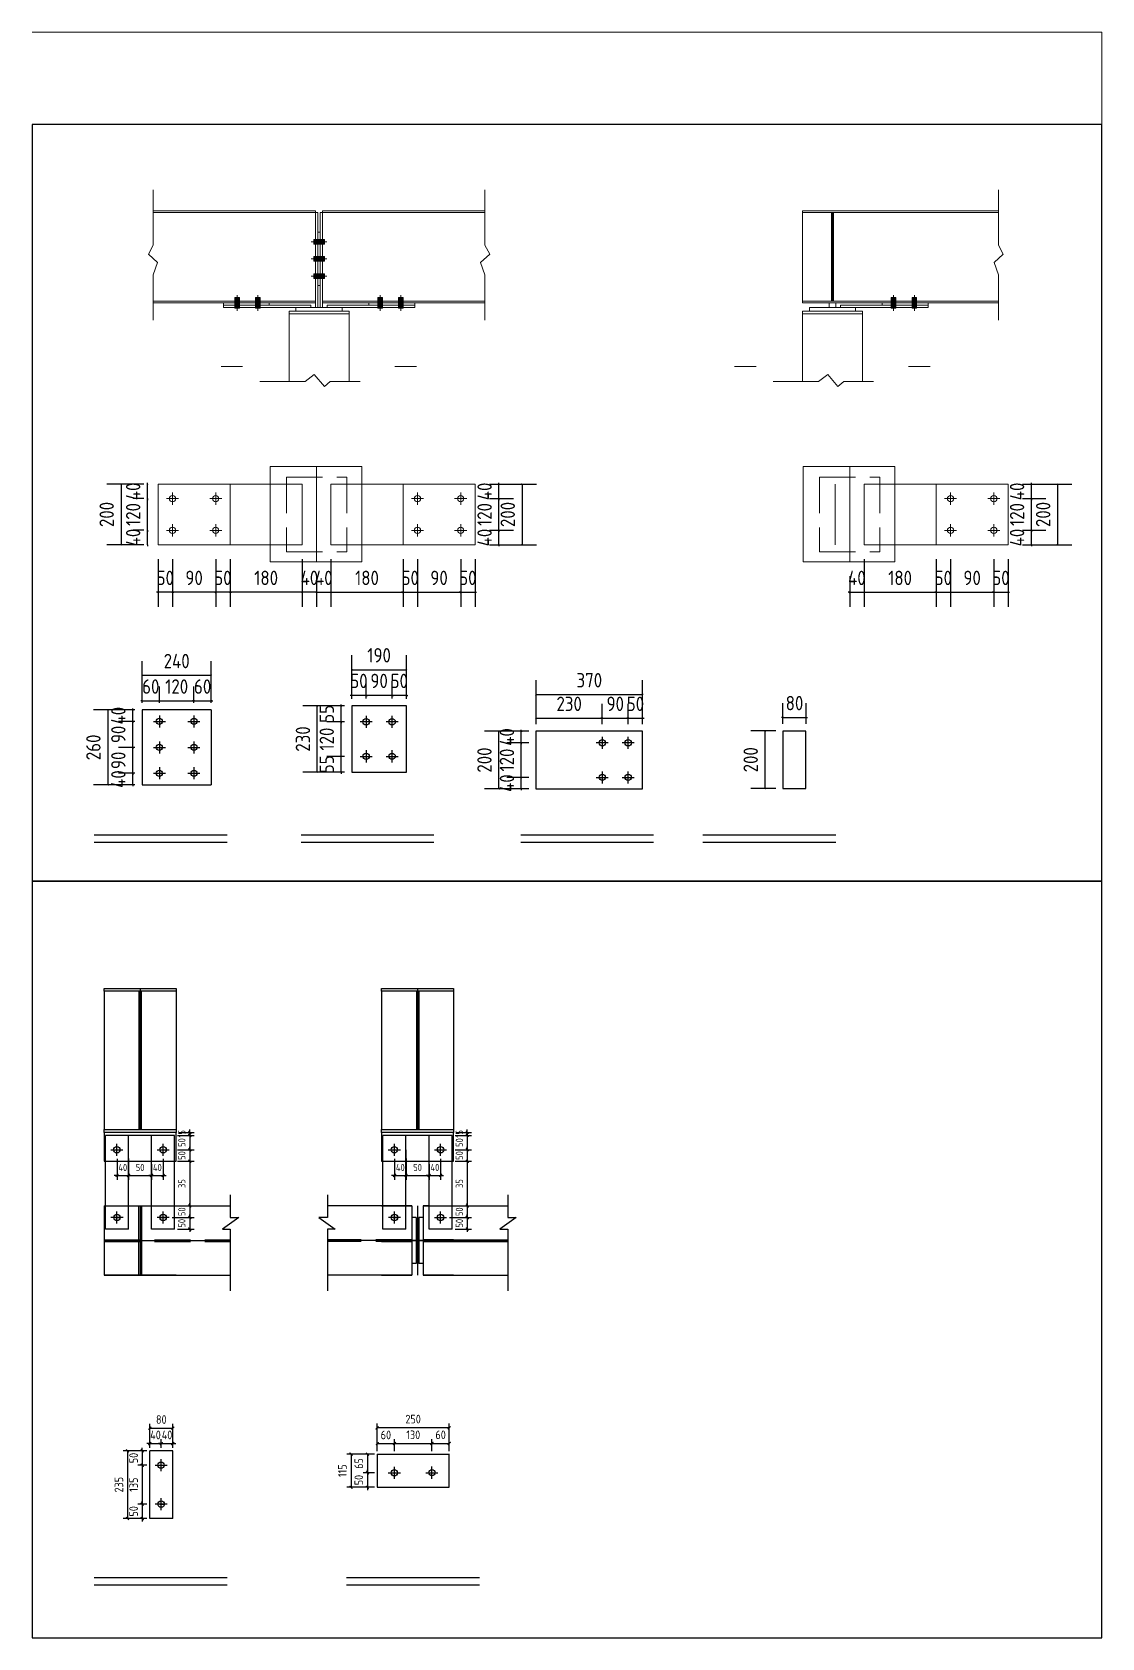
# Model space of a CAD drawing. Extents: x 411778 to 673094, y -11605 to 324395.
# Drawn here: x 487468 to 494894, y 124253 to 135395 of the extents above; entities that cross this region are included whole.
import ezdxf

# ---------------------------------------------------------------- set-up
doc = ezdxf.new("R2010")
doc.units = 0
doc.header["$LTSCALE"] = 1000
doc.header["$MEASUREMENT"] = 0
doc.linetypes.add('DASH', pattern=[0.35, 0.25, -0.1])
doc.styles.get("Standard").update_dxf_attribs({"font": 'gbenor.shx', "bigfont": 'gbcbig.shx'})
doc.dimstyles.get("Standard").update_dxf_attribs({"dimscale": 100, "dimtxt": 3.5, "dimasz": 1, "dimexe": 2.5, "dimexo": 3, "dimgap": 1.5, "dimtad": 1, "dimdec": 0, "dimzin": 0, "dimdsep": 46, "dimtxsty": 'Standard', "dimblk": 'ARCHTICK', "dimcen": 0.09, "dimadec": 0, "dimazin": 0, "dimtfac": 1, "dimtdec": 0, "dimtix": 1, "dimtmove": 2, "dimatfit": 3, "dimfxl": 1, "dimtolj": 1, "dimtzin": 0, "dimarcsym": 0})

msp = doc.modelspace()

# ---------------------------------------------------------------- blocks, each defined once
blk = doc.blocks.new('_ArchTick')
at = {"color": 0, "linetype": 'ByBlock', "const_width": 0.4}
blk.add_lwpolyline([(-0.5, -0.5), (0.5, 0.5)], dxfattribs=at)
blk = doc.blocks.new('*D84')
at = {"color": 3, "lineweight": -2}
for p, q in [((489543, 131738), (489543, 131408)), ((489443, 131619), (489443, 131408)), ((489443, 131508), (489433, 131508)), ((489443, 131508), (489543, 131508)), ((489543, 131508), (489553, 131508))]:
    blk.add_line(p, q, dxfattribs=at)
at = {"layer": 'Defpoints', "color": 0}
for p in [(489543, 131838), (489443, 131719), (489543, 131508)]:
    blk.add_point(p, dxfattribs=at)
at = {"color": 3, "lineweight": -2, "xscale": 10, "yscale": 10, "zscale": 10}
blk.add_blockref('_ArchTick', (489443, 131508), dxfattribs=at)
at = {"color": 3, "lineweight": -2, "xscale": 10, "yscale": 10, "zscale": 10, "rotation": 180}
blk.add_blockref('_ArchTick', (489543, 131508), dxfattribs=at)
at = {"color": 0, "lineweight": 15, "insert": (489493, 131608), "char_height": 100, "attachment_point": 5}
blk.add_mtext('\\A1;40', dxfattribs=at)
blk = doc.blocks.new('*D85')
at = {"color": 3, "lineweight": -2}
for p, q in [((489543, 131738), (489543, 131408)), ((490043, 131738), (490043, 131408)), ((489543, 131508), (490043, 131508))]:
    blk.add_line(p, q, dxfattribs=at)
at = {"layer": 'Defpoints', "color": 0}
for p in [(489543, 131838), (490043, 131838), (490043, 131508)]:
    blk.add_point(p, dxfattribs=at)
at = {"color": 3, "lineweight": -2, "xscale": 10, "yscale": 10, "zscale": 10, "rotation": 180}
blk.add_blockref('_ArchTick', (489543, 131508), dxfattribs=at)
at = {"color": 3, "lineweight": -2, "xscale": 10, "yscale": 10, "zscale": 10}
blk.add_blockref('_ArchTick', (490043, 131508), dxfattribs=at)
at = {"color": 0, "lineweight": 15, "insert": (489793, 131608), "char_height": 100, "attachment_point": 5}
blk.add_mtext('\\A1;180', dxfattribs=at)
blk = doc.blocks.new('*D86')
at = {"color": 3, "lineweight": -2}
for p, q in [((490043, 131738), (490043, 131408)), ((490143, 131738), (490143, 131408)), ((490043, 131508), (490033, 131508)), ((490043, 131508), (490143, 131508)), ((490143, 131508), (490153, 131508))]:
    blk.add_line(p, q, dxfattribs=at)
at = {"layer": 'Defpoints', "color": 0}
for p in [(490043, 131838), (490143, 131838), (490143, 131508)]:
    blk.add_point(p, dxfattribs=at)
at = {"color": 3, "lineweight": -2, "xscale": 10, "yscale": 10, "zscale": 10}
blk.add_blockref('_ArchTick', (490043, 131508), dxfattribs=at)
at = {"color": 3, "lineweight": -2, "xscale": 10, "yscale": 10, "zscale": 10, "rotation": 180}
blk.add_blockref('_ArchTick', (490143, 131508), dxfattribs=at)
at = {"color": 0, "lineweight": 15, "insert": (490093, 131608), "char_height": 100, "attachment_point": 5}
blk.add_mtext('\\A1;50', dxfattribs=at)
blk = doc.blocks.new('*D60')
at = {"color": 3, "lineweight": -2}
for p, q in [((490143, 131738), (490143, 131408)), ((490443, 131738), (490443, 131408)), ((490143, 131508), (490443, 131508))]:
    blk.add_line(p, q, dxfattribs=at)
at = {"layer": 'Defpoints', "color": 0}
for p in [(490143, 131838), (490443, 131838), (490443, 131508)]:
    blk.add_point(p, dxfattribs=at)
at = {"color": 3, "lineweight": -2, "xscale": 10, "yscale": 10, "zscale": 10, "rotation": 180}
blk.add_blockref('_ArchTick', (490143, 131508), dxfattribs=at)
at = {"color": 3, "lineweight": -2, "xscale": 10, "yscale": 10, "zscale": 10}
blk.add_blockref('_ArchTick', (490443, 131508), dxfattribs=at)
at = {"color": 0, "lineweight": 15, "insert": (490293, 131608), "char_height": 100, "attachment_point": 5}
blk.add_mtext('\\A1;90', dxfattribs=at)
blk = doc.blocks.new('*D87')
at = {"color": 3, "lineweight": -2}
for p, q in [((490443, 131738), (490443, 131408)), ((490543, 131738), (490543, 131408)), ((490443, 131508), (490433, 131508)), ((490443, 131508), (490543, 131508)), ((490543, 131508), (490553, 131508))]:
    blk.add_line(p, q, dxfattribs=at)
at = {"layer": 'Defpoints', "color": 0}
for p in [(490443, 131838), (490543, 131838), (490543, 131508)]:
    blk.add_point(p, dxfattribs=at)
at = {"color": 3, "lineweight": -2, "xscale": 10, "yscale": 10, "zscale": 10}
blk.add_blockref('_ArchTick', (490443, 131508), dxfattribs=at)
at = {"color": 3, "lineweight": -2, "xscale": 10, "yscale": 10, "zscale": 10, "rotation": 180}
blk.add_blockref('_ArchTick', (490543, 131508), dxfattribs=at)
at = {"color": 0, "lineweight": 15, "insert": (490493, 131608), "char_height": 100, "attachment_point": 5}
blk.add_mtext('\\A1;50', dxfattribs=at)
blk = doc.blocks.new('*D61')
at = {"color": 3, "lineweight": -2}
for p, q in [((489343, 131738), (489343, 131408)), ((489443, 131619), (489443, 131408)), ((489343, 131508), (489333, 131508)), ((489443, 131508), (489343, 131508)), ((489443, 131508), (489453, 131508))]:
    blk.add_line(p, q, dxfattribs=at)
at = {"layer": 'Defpoints', "color": 0}
for p in [(489343, 131838), (489443, 131719), (489343, 131508)]:
    blk.add_point(p, dxfattribs=at)
at = {"color": 3, "lineweight": -2, "xscale": 10, "yscale": 10, "zscale": 10}
blk.add_blockref('_ArchTick', (489343, 131508), dxfattribs=at)
at = {"color": 3, "lineweight": -2, "xscale": 10, "yscale": 10, "zscale": 10, "rotation": 180}
blk.add_blockref('_ArchTick', (489443, 131508), dxfattribs=at)
at = {"color": 0, "lineweight": 15, "insert": (489393, 131608), "char_height": 100, "attachment_point": 5}
blk.add_mtext('\\A1;40', dxfattribs=at)
blk = doc.blocks.new('*D62')
at = {"color": 3, "lineweight": -2}
for p, q in [((488843, 131738), (488843, 131408)), ((489343, 131738), (489343, 131408)), ((489343, 131508), (488843, 131508))]:
    blk.add_line(p, q, dxfattribs=at)
at = {"layer": 'Defpoints', "color": 0}
for p in [(488843, 131838), (489343, 131838), (488843, 131508)]:
    blk.add_point(p, dxfattribs=at)
at = {"color": 3, "lineweight": -2, "xscale": 10, "yscale": 10, "zscale": 10, "rotation": 180}
blk.add_blockref('_ArchTick', (488843, 131508), dxfattribs=at)
at = {"color": 3, "lineweight": -2, "xscale": 10, "yscale": 10, "zscale": 10}
blk.add_blockref('_ArchTick', (489343, 131508), dxfattribs=at)
at = {"color": 0, "lineweight": 15, "insert": (489093, 131608), "char_height": 100, "attachment_point": 5}
blk.add_mtext('\\A1;180', dxfattribs=at)
blk = doc.blocks.new('*D63')
at = {"color": 3, "lineweight": -2}
for p, q in [((488743, 131738), (488743, 131408)), ((488843, 131738), (488843, 131408)), ((488743, 131508), (488733, 131508)), ((488843, 131508), (488743, 131508)), ((488843, 131508), (488853, 131508))]:
    blk.add_line(p, q, dxfattribs=at)
at = {"layer": 'Defpoints', "color": 0}
for p in [(488743, 131838), (488843, 131838), (488743, 131508)]:
    blk.add_point(p, dxfattribs=at)
at = {"color": 3, "lineweight": -2, "xscale": 10, "yscale": 10, "zscale": 10}
blk.add_blockref('_ArchTick', (488743, 131508), dxfattribs=at)
at = {"color": 3, "lineweight": -2, "xscale": 10, "yscale": 10, "zscale": 10, "rotation": 180}
blk.add_blockref('_ArchTick', (488843, 131508), dxfattribs=at)
at = {"color": 0, "lineweight": 15, "insert": (488793, 131608), "char_height": 100, "attachment_point": 5}
blk.add_mtext('\\A1;50', dxfattribs=at)
blk = doc.blocks.new('*D64')
at = {"color": 3, "lineweight": -2}
for p, q in [((488443, 131738), (488443, 131408)), ((488743, 131738), (488743, 131408)), ((488743, 131508), (488443, 131508))]:
    blk.add_line(p, q, dxfattribs=at)
at = {"layer": 'Defpoints', "color": 0}
for p in [(488443, 131838), (488743, 131838), (488443, 131508)]:
    blk.add_point(p, dxfattribs=at)
at = {"color": 3, "lineweight": -2, "xscale": 10, "yscale": 10, "zscale": 10, "rotation": 180}
blk.add_blockref('_ArchTick', (488443, 131508), dxfattribs=at)
at = {"color": 3, "lineweight": -2, "xscale": 10, "yscale": 10, "zscale": 10}
blk.add_blockref('_ArchTick', (488743, 131508), dxfattribs=at)
at = {"color": 0, "lineweight": 15, "insert": (488593, 131608), "char_height": 100, "attachment_point": 5}
blk.add_mtext('\\A1;90', dxfattribs=at)
blk = doc.blocks.new('*D65')
at = {"color": 3, "lineweight": -2}
for p, q in [((488343, 131738), (488343, 131408)), ((488443, 131738), (488443, 131408)), ((488343, 131508), (488333, 131508)), ((488443, 131508), (488343, 131508)), ((488443, 131508), (488453, 131508))]:
    blk.add_line(p, q, dxfattribs=at)
at = {"layer": 'Defpoints', "color": 0}
for p in [(488343, 131838), (488443, 131838), (488343, 131508)]:
    blk.add_point(p, dxfattribs=at)
at = {"color": 3, "lineweight": -2, "xscale": 10, "yscale": 10, "zscale": 10}
blk.add_blockref('_ArchTick', (488343, 131508), dxfattribs=at)
at = {"color": 3, "lineweight": -2, "xscale": 10, "yscale": 10, "zscale": 10, "rotation": 180}
blk.add_blockref('_ArchTick', (488443, 131508), dxfattribs=at)
at = {"color": 0, "lineweight": 15, "insert": (488393, 131608), "char_height": 100, "attachment_point": 5}
blk.add_mtext('\\A1;50', dxfattribs=at)
blk = doc.blocks.new('*D66')
at = {"color": 3, "lineweight": -2}
for p, q in [((488243, 131938), (488170, 131938)), ((488270, 131938), (488270, 131948)), ((488270, 131838), (488270, 131938)), ((488243, 131838), (488170, 131838)), ((488270, 131838), (488270, 131828))]:
    blk.add_line(p, q, dxfattribs=at)
at = {"layer": 'Defpoints', "color": 0}
for p in [(488270, 131938), (488343, 131938), (488343, 131838)]:
    blk.add_point(p, dxfattribs=at)
at = {"color": 3, "lineweight": -2, "xscale": 10, "yscale": 10, "zscale": 10}
for p, rotation in [((488270, 131938), 270), ((488270, 131838), 90)]:
    blk.add_blockref('_ArchTick', p, dxfattribs=dict(at, rotation=rotation))
at = {"color": 0, "lineweight": 15, "insert": (488170, 131888), "char_height": 100, "attachment_point": 5, "rotation": 90}
blk.add_mtext('\\A1;40', dxfattribs=at)
blk = doc.blocks.new('*D67')
at = {"color": 3, "lineweight": -2}
for p, q in [((488243, 132158), (488170, 132158)), ((488270, 132158), (488270, 132168)), ((488270, 131938), (488270, 132158)), ((488243, 131938), (488170, 131938)), ((488270, 131938), (488270, 131928))]:
    blk.add_line(p, q, dxfattribs=at)
at = {"layer": 'Defpoints', "color": 0}
for p in [(488270, 132158), (488343, 132158), (488343, 131938)]:
    blk.add_point(p, dxfattribs=at)
at = {"color": 3, "lineweight": -2, "xscale": 10, "yscale": 10, "zscale": 10}
for p, rotation in [((488270, 132158), 270), ((488270, 131938), 90)]:
    blk.add_blockref('_ArchTick', p, dxfattribs=dict(at, rotation=rotation))
at = {"color": 0, "lineweight": 15, "insert": (488170, 132048), "char_height": 100, "attachment_point": 5, "rotation": 90}
blk.add_mtext('\\A1;120', dxfattribs=at)
blk = doc.blocks.new('*D68')
at = {"color": 3, "lineweight": -2}
for p, q in [((488243, 132258), (488170, 132258)), ((488270, 132258), (488270, 132268)), ((488270, 132158), (488270, 132258)), ((488243, 132158), (488170, 132158)), ((488270, 132158), (488270, 132148))]:
    blk.add_line(p, q, dxfattribs=at)
at = {"layer": 'Defpoints', "color": 0}
for p in [(488270, 132258), (488343, 132258), (488343, 132158)]:
    blk.add_point(p, dxfattribs=at)
at = {"color": 3, "lineweight": -2, "xscale": 10, "yscale": 10, "zscale": 10}
for p, rotation in [((488270, 132258), 270), ((488270, 132158), 90)]:
    blk.add_blockref('_ArchTick', p, dxfattribs=dict(at, rotation=rotation))
at = {"color": 0, "lineweight": 15, "insert": (488170, 132208), "char_height": 100, "attachment_point": 5, "rotation": 90}
blk.add_mtext('\\A1;40', dxfattribs=at)
blk = doc.blocks.new('*D69')
at = {"color": 3, "lineweight": -2}
for p, q in [((488243, 132258), (487986, 132258)), ((488086, 132258), (488086, 131838)), ((488243, 131838), (487986, 131838))]:
    blk.add_line(p, q, dxfattribs=at)
at = {"layer": 'Defpoints', "color": 0}
for p in [(488343, 132258), (488086, 131838), (488343, 131838)]:
    blk.add_point(p, dxfattribs=at)
at = {"color": 3, "lineweight": -2, "xscale": 10, "yscale": 10, "zscale": 10}
for p, rotation in [((488086, 132258), 90), ((488086, 131838), 270)]:
    blk.add_blockref('_ArchTick', p, dxfattribs=dict(at, rotation=rotation))
at = {"color": 0, "lineweight": 15, "insert": (487986, 132048), "char_height": 100, "attachment_point": 5, "rotation": 90}
blk.add_mtext('\\A1;200', dxfattribs=at)
blk = doc.blocks.new('*D70')
at = {"color": 3, "lineweight": -2}
for p, q in [((490643, 131938), (490809, 131938)), ((490709, 131938), (490709, 131948)), ((490709, 131838), (490709, 131938)), ((490643, 131838), (490809, 131838)), ((490709, 131838), (490709, 131828))]:
    blk.add_line(p, q, dxfattribs=at)
at = {"layer": 'Defpoints', "color": 0}
for p in [(490543, 131938), (490709, 131938), (490543, 131838)]:
    blk.add_point(p, dxfattribs=at)
at = {"color": 3, "lineweight": -2, "xscale": 10, "yscale": 10, "zscale": 10}
for p, rotation in [((490709, 131938), 270), ((490709, 131838), 90)]:
    blk.add_blockref('_ArchTick', p, dxfattribs=dict(at, rotation=rotation))
at = {"color": 0, "lineweight": 15, "insert": (490609, 131888), "char_height": 100, "attachment_point": 5, "rotation": 90}
blk.add_mtext('\\A1;40', dxfattribs=at)
blk = doc.blocks.new('*D71')
at = {"color": 3, "lineweight": -2}
for p, q in [((490643, 132158), (490809, 132158)), ((490709, 132158), (490709, 132168)), ((490709, 131938), (490709, 132158)), ((490643, 131938), (490809, 131938)), ((490709, 131938), (490709, 131928))]:
    blk.add_line(p, q, dxfattribs=at)
at = {"layer": 'Defpoints', "color": 0}
for p in [(490543, 132158), (490709, 132158), (490543, 131938)]:
    blk.add_point(p, dxfattribs=at)
at = {"color": 3, "lineweight": -2, "xscale": 10, "yscale": 10, "zscale": 10}
for p, rotation in [((490709, 132158), 270), ((490709, 131938), 90)]:
    blk.add_blockref('_ArchTick', p, dxfattribs=dict(at, rotation=rotation))
at = {"color": 0, "lineweight": 15, "insert": (490609, 132048), "char_height": 100, "attachment_point": 5, "rotation": 90}
blk.add_mtext('\\A1;120', dxfattribs=at)
blk = doc.blocks.new('*D72')
at = {"color": 3, "lineweight": -2}
for p, q in [((490643, 132258), (490809, 132258)), ((490709, 132258), (490709, 132268)), ((490709, 132158), (490709, 132258)), ((490643, 132158), (490809, 132158)), ((490709, 132158), (490709, 132148))]:
    blk.add_line(p, q, dxfattribs=at)
at = {"layer": 'Defpoints', "color": 0}
for p in [(490543, 132258), (490709, 132258), (490543, 132158)]:
    blk.add_point(p, dxfattribs=at)
at = {"color": 3, "lineweight": -2, "xscale": 10, "yscale": 10, "zscale": 10}
for p, rotation in [((490709, 132258), 270), ((490709, 132158), 90)]:
    blk.add_blockref('_ArchTick', p, dxfattribs=dict(at, rotation=rotation))
at = {"color": 0, "lineweight": 15, "insert": (490609, 132208), "char_height": 100, "attachment_point": 5, "rotation": 90}
blk.add_mtext('\\A1;40', dxfattribs=at)
blk = doc.blocks.new('*D73')
at = {"color": 3, "lineweight": -2}
for p, q in [((490643, 132258), (490970, 132258)), ((490870, 132258), (490870, 131838)), ((490643, 131838), (490970, 131838))]:
    blk.add_line(p, q, dxfattribs=at)
at = {"layer": 'Defpoints', "color": 0}
for p in [(490543, 132258), (490543, 131838), (490870, 131838)]:
    blk.add_point(p, dxfattribs=at)
at = {"color": 3, "lineweight": -2, "xscale": 10, "yscale": 10, "zscale": 10}
for p, rotation in [((490870, 132258), 90), ((490870, 131838), 270)]:
    blk.add_blockref('_ArchTick', p, dxfattribs=dict(at, rotation=rotation))
at = {"color": 0, "lineweight": 15, "insert": (490770, 132048), "char_height": 100, "attachment_point": 5, "rotation": 90}
blk.add_mtext('\\A1;200', dxfattribs=at)
blk = doc.blocks.new('*D88')
at = {"color": 3, "lineweight": -2}
for p, q in [((493243, 131738), (493243, 131408)), ((493143, 131619), (493143, 131408)), ((493143, 131508), (493133, 131508)), ((493143, 131508), (493243, 131508)), ((493243, 131508), (493253, 131508))]:
    blk.add_line(p, q, dxfattribs=at)
at = {"layer": 'Defpoints', "color": 0}
for p in [(493243, 131838), (493143, 131719), (493243, 131508)]:
    blk.add_point(p, dxfattribs=at)
at = {"color": 3, "lineweight": -2, "xscale": 10, "yscale": 10, "zscale": 10}
blk.add_blockref('_ArchTick', (493143, 131508), dxfattribs=at)
at = {"color": 3, "lineweight": -2, "xscale": 10, "yscale": 10, "zscale": 10, "rotation": 180}
blk.add_blockref('_ArchTick', (493243, 131508), dxfattribs=at)
at = {"color": 0, "lineweight": 15, "insert": (493193, 131608), "char_height": 100, "attachment_point": 5}
blk.add_mtext('\\A1;40', dxfattribs=at)
blk = doc.blocks.new('*D89')
at = {"color": 3, "lineweight": -2}
for p, q in [((493243, 131738), (493243, 131408)), ((493743, 131738), (493743, 131408)), ((493243, 131508), (493743, 131508))]:
    blk.add_line(p, q, dxfattribs=at)
at = {"layer": 'Defpoints', "color": 0}
for p in [(493243, 131838), (493743, 131838), (493743, 131508)]:
    blk.add_point(p, dxfattribs=at)
at = {"color": 3, "lineweight": -2, "xscale": 10, "yscale": 10, "zscale": 10, "rotation": 180}
blk.add_blockref('_ArchTick', (493243, 131508), dxfattribs=at)
at = {"color": 3, "lineweight": -2, "xscale": 10, "yscale": 10, "zscale": 10}
blk.add_blockref('_ArchTick', (493743, 131508), dxfattribs=at)
at = {"color": 0, "lineweight": 15, "insert": (493493, 131608), "char_height": 100, "attachment_point": 5}
blk.add_mtext('\\A1;180', dxfattribs=at)
blk = doc.blocks.new('*D90')
at = {"color": 3, "lineweight": -2}
for p, q in [((493743, 131738), (493743, 131408)), ((493843, 131738), (493843, 131408)), ((493743, 131508), (493733, 131508)), ((493743, 131508), (493843, 131508)), ((493843, 131508), (493853, 131508))]:
    blk.add_line(p, q, dxfattribs=at)
at = {"layer": 'Defpoints', "color": 0}
for p in [(493743, 131838), (493843, 131838), (493843, 131508)]:
    blk.add_point(p, dxfattribs=at)
at = {"color": 3, "lineweight": -2, "xscale": 10, "yscale": 10, "zscale": 10}
blk.add_blockref('_ArchTick', (493743, 131508), dxfattribs=at)
at = {"color": 3, "lineweight": -2, "xscale": 10, "yscale": 10, "zscale": 10, "rotation": 180}
blk.add_blockref('_ArchTick', (493843, 131508), dxfattribs=at)
at = {"color": 0, "lineweight": 15, "insert": (493793, 131608), "char_height": 100, "attachment_point": 5}
blk.add_mtext('\\A1;50', dxfattribs=at)
blk = doc.blocks.new('*D74')
at = {"color": 3, "lineweight": -2}
for p, q in [((493843, 131738), (493843, 131408)), ((494143, 131738), (494143, 131408)), ((493843, 131508), (494143, 131508))]:
    blk.add_line(p, q, dxfattribs=at)
at = {"layer": 'Defpoints', "color": 0}
for p in [(493843, 131838), (494143, 131838), (494143, 131508)]:
    blk.add_point(p, dxfattribs=at)
at = {"color": 3, "lineweight": -2, "xscale": 10, "yscale": 10, "zscale": 10, "rotation": 180}
blk.add_blockref('_ArchTick', (493843, 131508), dxfattribs=at)
at = {"color": 3, "lineweight": -2, "xscale": 10, "yscale": 10, "zscale": 10}
blk.add_blockref('_ArchTick', (494143, 131508), dxfattribs=at)
at = {"color": 0, "lineweight": 15, "insert": (493993, 131608), "char_height": 100, "attachment_point": 5}
blk.add_mtext('\\A1;90', dxfattribs=at)
blk = doc.blocks.new('*D91')
at = {"color": 3, "lineweight": -2}
for p, q in [((494143, 131738), (494143, 131408)), ((494243, 131738), (494243, 131408)), ((494143, 131508), (494133, 131508)), ((494143, 131508), (494243, 131508)), ((494243, 131508), (494253, 131508))]:
    blk.add_line(p, q, dxfattribs=at)
at = {"layer": 'Defpoints', "color": 0}
for p in [(494143, 131838), (494243, 131838), (494243, 131508)]:
    blk.add_point(p, dxfattribs=at)
at = {"color": 3, "lineweight": -2, "xscale": 10, "yscale": 10, "zscale": 10}
blk.add_blockref('_ArchTick', (494143, 131508), dxfattribs=at)
at = {"color": 3, "lineweight": -2, "xscale": 10, "yscale": 10, "zscale": 10, "rotation": 180}
blk.add_blockref('_ArchTick', (494243, 131508), dxfattribs=at)
at = {"color": 0, "lineweight": 15, "insert": (494193, 131608), "char_height": 100, "attachment_point": 5}
blk.add_mtext('\\A1;50', dxfattribs=at)
blk = doc.blocks.new('*D75')
at = {"color": 3, "lineweight": -2}
for p, q in [((494343, 131938), (494505, 131938)), ((494405, 131938), (494405, 131948)), ((494405, 131838), (494405, 131938)), ((494343, 131838), (494505, 131838)), ((494405, 131838), (494405, 131828))]:
    blk.add_line(p, q, dxfattribs=at)
at = {"layer": 'Defpoints', "color": 0}
for p in [(494243, 131938), (494405, 131938), (494243, 131838)]:
    blk.add_point(p, dxfattribs=at)
at = {"color": 3, "lineweight": -2, "xscale": 10, "yscale": 10, "zscale": 10}
for p, rotation in [((494405, 131938), 270), ((494405, 131838), 90)]:
    blk.add_blockref('_ArchTick', p, dxfattribs=dict(at, rotation=rotation))
at = {"color": 0, "lineweight": 15, "insert": (494305, 131888), "char_height": 100, "attachment_point": 5, "rotation": 90}
blk.add_mtext('\\A1;40', dxfattribs=at)
blk = doc.blocks.new('*D76')
at = {"color": 3, "lineweight": -2}
for p, q in [((494343, 132158), (494505, 132158)), ((494405, 132158), (494405, 132168)), ((494405, 131938), (494405, 132158)), ((494343, 131938), (494505, 131938)), ((494405, 131938), (494405, 131928))]:
    blk.add_line(p, q, dxfattribs=at)
at = {"layer": 'Defpoints', "color": 0}
for p in [(494243, 132158), (494405, 132158), (494243, 131938)]:
    blk.add_point(p, dxfattribs=at)
at = {"color": 3, "lineweight": -2, "xscale": 10, "yscale": 10, "zscale": 10}
for p, rotation in [((494405, 132158), 270), ((494405, 131938), 90)]:
    blk.add_blockref('_ArchTick', p, dxfattribs=dict(at, rotation=rotation))
at = {"color": 0, "lineweight": 15, "insert": (494305, 132048), "char_height": 100, "attachment_point": 5, "rotation": 90}
blk.add_mtext('\\A1;120', dxfattribs=at)
blk = doc.blocks.new('*D77')
at = {"color": 3, "lineweight": -2}
for p, q in [((494343, 132258), (494505, 132258)), ((494405, 132258), (494405, 132268)), ((494405, 132158), (494405, 132258)), ((494343, 132158), (494505, 132158)), ((494405, 132158), (494405, 132148))]:
    blk.add_line(p, q, dxfattribs=at)
at = {"layer": 'Defpoints', "color": 0}
for p in [(494243, 132258), (494405, 132258), (494243, 132158)]:
    blk.add_point(p, dxfattribs=at)
at = {"color": 3, "lineweight": -2, "xscale": 10, "yscale": 10, "zscale": 10}
for p, rotation in [((494405, 132258), 270), ((494405, 132158), 90)]:
    blk.add_blockref('_ArchTick', p, dxfattribs=dict(at, rotation=rotation))
at = {"color": 0, "lineweight": 15, "insert": (494305, 132208), "char_height": 100, "attachment_point": 5, "rotation": 90}
blk.add_mtext('\\A1;40', dxfattribs=at)
blk = doc.blocks.new('*D78')
at = {"color": 3, "lineweight": -2}
for p, q in [((494343, 132258), (494686, 132258)), ((494586, 132258), (494586, 131838)), ((494343, 131838), (494686, 131838))]:
    blk.add_line(p, q, dxfattribs=at)
at = {"layer": 'Defpoints', "color": 0}
for p in [(494243, 132258), (494243, 131838), (494586, 131838)]:
    blk.add_point(p, dxfattribs=at)
at = {"color": 3, "lineweight": -2, "xscale": 10, "yscale": 10, "zscale": 10}
for p, rotation in [((494586, 132258), 90), ((494586, 131838), 270)]:
    blk.add_blockref('_ArchTick', p, dxfattribs=dict(at, rotation=rotation))
at = {"color": 0, "lineweight": 15, "insert": (494486, 132048), "char_height": 100, "attachment_point": 5, "rotation": 90}
blk.add_mtext('\\A1;200', dxfattribs=at)
blk = doc.blocks.new('*D92')
at = {"color": 3, "lineweight": -2}
for p, q in [((488182, 130252), (488067, 130252)), ((488167, 130252), (488167, 130262)), ((488167, 130172), (488167, 130252)), ((488182, 130172), (488067, 130172)), ((488167, 130172), (488167, 130162))]:
    blk.add_line(p, q, dxfattribs=at)
at = {"layer": 'Defpoints', "color": 0}
for p in [(488167, 130252), (488232, 130252), (488232, 130172)]:
    blk.add_point(p, dxfattribs=at)
at = {"color": 3, "lineweight": -2, "xscale": 10, "yscale": 10, "zscale": 10}
for p, rotation in [((488167, 130252), 270), ((488167, 130172), 90)]:
    blk.add_blockref('_ArchTick', p, dxfattribs=dict(at, rotation=rotation))
at = {"color": 0, "insert": (488067, 130212), "char_height": 100, "attachment_point": 5, "rotation": 90}
blk.add_mtext('\\A1;40', dxfattribs=at)
blk = doc.blocks.new('*D93')
at = {"color": 3, "lineweight": -2}
for p, q in [((488182, 130432), (488067, 130432)), ((488167, 130432), (488167, 130442)), ((488167, 130252), (488167, 130432)), ((488182, 130252), (488067, 130252)), ((488167, 130252), (488167, 130242))]:
    blk.add_line(p, q, dxfattribs=at)
at = {"layer": 'Defpoints', "color": 0}
for p in [(488167, 130432), (488232, 130432), (488232, 130252)]:
    blk.add_point(p, dxfattribs=at)
at = {"color": 3, "lineweight": -2, "xscale": 10, "yscale": 10, "zscale": 10}
for p, rotation in [((488167, 130432), 270), ((488167, 130252), 90)]:
    blk.add_blockref('_ArchTick', p, dxfattribs=dict(at, rotation=rotation))
at = {"color": 0, "insert": (488067, 130342), "char_height": 100, "attachment_point": 5, "rotation": 90}
blk.add_mtext('\\A1;90', dxfattribs=at)
blk = doc.blocks.new('*D94')
at = {"color": 3, "lineweight": -2}
for p, q in [((488182, 130612), (488067, 130612)), ((488167, 130612), (488167, 130622)), ((488167, 130432), (488167, 130612)), ((488182, 130432), (488067, 130432)), ((488167, 130432), (488167, 130422))]:
    blk.add_line(p, q, dxfattribs=at)
at = {"layer": 'Defpoints', "color": 0}
for p in [(488167, 130612), (488232, 130612), (488232, 130432)]:
    blk.add_point(p, dxfattribs=at)
at = {"color": 3, "lineweight": -2, "xscale": 10, "yscale": 10, "zscale": 10}
for p, rotation in [((488167, 130612), 270), ((488167, 130432), 90)]:
    blk.add_blockref('_ArchTick', p, dxfattribs=dict(at, rotation=rotation))
at = {"color": 0, "insert": (488067, 130522), "char_height": 100, "attachment_point": 5, "rotation": 90}
blk.add_mtext('\\A1;90', dxfattribs=at)
blk = doc.blocks.new('*D95')
at = {"color": 3, "lineweight": -2}
for p, q in [((488167, 130692), (488167, 130702)), ((488182, 130692), (488067, 130692)), ((488182, 130612), (488067, 130612)), ((488167, 130612), (488167, 130692)), ((488167, 130612), (488167, 130602))]:
    blk.add_line(p, q, dxfattribs=at)
at = {"layer": 'Defpoints', "color": 0}
for p in [(488167, 130692), (488232, 130692), (488232, 130612)]:
    blk.add_point(p, dxfattribs=at)
at = {"color": 3, "lineweight": -2, "xscale": 10, "yscale": 10, "zscale": 10}
for p, rotation in [((488167, 130692), 270), ((488167, 130612), 90)]:
    blk.add_blockref('_ArchTick', p, dxfattribs=dict(at, rotation=rotation))
at = {"color": 0, "insert": (488067, 130652), "char_height": 100, "attachment_point": 5, "rotation": 90}
blk.add_mtext('\\A1;40', dxfattribs=at)
blk = doc.blocks.new('*D79')
at = {"color": 3, "lineweight": -2}
for p, q in [((488232, 130742), (488232, 130854)), ((488352, 130742), (488352, 130854)), ((488232, 130754), (488222, 130754)), ((488232, 130754), (488352, 130754)), ((488352, 130754), (488362, 130754))]:
    blk.add_line(p, q, dxfattribs=at)
at = {"layer": 'Defpoints', "color": 0}
for p in [(488352, 130754), (488232, 130692), (488352, 130692)]:
    blk.add_point(p, dxfattribs=at)
at = {"color": 3, "lineweight": -2, "xscale": 10, "yscale": 10, "zscale": 10}
blk.add_blockref('_ArchTick', (488232, 130754), dxfattribs=at)
at = {"color": 3, "lineweight": -2, "xscale": 10, "yscale": 10, "zscale": 10, "rotation": 180}
blk.add_blockref('_ArchTick', (488352, 130754), dxfattribs=at)
at = {"color": 0, "insert": (488292, 130854), "char_height": 100, "attachment_point": 5}
blk.add_mtext('\\A1;60', dxfattribs=at)
blk = doc.blocks.new('*D80')
at = {"color": 3, "lineweight": -2}
for p, q in [((488352, 130742), (488352, 130854)), ((488592, 130742), (488592, 130854)), ((488352, 130754), (488592, 130754))]:
    blk.add_line(p, q, dxfattribs=at)
at = {"layer": 'Defpoints', "color": 0}
for p in [(488592, 130754), (488352, 130692), (488592, 130692)]:
    blk.add_point(p, dxfattribs=at)
at = {"color": 3, "lineweight": -2, "xscale": 10, "yscale": 10, "zscale": 10, "rotation": 180}
blk.add_blockref('_ArchTick', (488352, 130754), dxfattribs=at)
at = {"color": 3, "lineweight": -2, "xscale": 10, "yscale": 10, "zscale": 10}
blk.add_blockref('_ArchTick', (488592, 130754), dxfattribs=at)
at = {"color": 0, "insert": (488472, 130854), "char_height": 100, "attachment_point": 5}
blk.add_mtext('\\A1;120', dxfattribs=at)
blk = doc.blocks.new('*D96')
at = {"color": 3, "lineweight": -2}
for p, q in [((488592, 130742), (488592, 130854)), ((488712, 130742), (488712, 130854)), ((488592, 130754), (488582, 130754)), ((488592, 130754), (488712, 130754)), ((488712, 130754), (488722, 130754))]:
    blk.add_line(p, q, dxfattribs=at)
at = {"layer": 'Defpoints', "color": 0}
for p in [(488712, 130754), (488592, 130692), (488712, 130692)]:
    blk.add_point(p, dxfattribs=at)
at = {"color": 3, "lineweight": -2, "xscale": 10, "yscale": 10, "zscale": 10}
blk.add_blockref('_ArchTick', (488592, 130754), dxfattribs=at)
at = {"color": 3, "lineweight": -2, "xscale": 10, "yscale": 10, "zscale": 10, "rotation": 180}
blk.add_blockref('_ArchTick', (488712, 130754), dxfattribs=at)
at = {"color": 0, "insert": (488652, 130854), "char_height": 100, "attachment_point": 5}
blk.add_mtext('\\A1;60', dxfattribs=at)
blk = doc.blocks.new('*D97')
at = {"color": 3, "lineweight": -2}
for p, q in [((488232, 130742), (488232, 131031)), ((488712, 130742), (488712, 131031)), ((488712, 130931), (488232, 130931))]:
    blk.add_line(p, q, dxfattribs=at)
at = {"layer": 'Defpoints', "color": 0}
for p in [(488232, 130931), (488232, 130692), (488712, 130692)]:
    blk.add_point(p, dxfattribs=at)
at = {"color": 3, "lineweight": -2, "xscale": 10, "yscale": 10, "zscale": 10, "rotation": 180}
blk.add_blockref('_ArchTick', (488232, 130931), dxfattribs=at)
at = {"color": 3, "lineweight": -2, "xscale": 10, "yscale": 10, "zscale": 10}
blk.add_blockref('_ArchTick', (488712, 130931), dxfattribs=at)
at = {"color": 0, "insert": (488472, 131031), "char_height": 100, "attachment_point": 5}
blk.add_mtext('\\A1;240', dxfattribs=at)
blk = doc.blocks.new('*D98')
at = {"color": 3, "lineweight": -2}
for p, q in [((488182, 130692), (487894, 130692)), ((487994, 130692), (487994, 130172)), ((488182, 130172), (487894, 130172))]:
    blk.add_line(p, q, dxfattribs=at)
at = {"layer": 'Defpoints', "color": 0}
for p in [(488232, 130692), (487994, 130172), (488232, 130172)]:
    blk.add_point(p, dxfattribs=at)
at = {"color": 3, "lineweight": -2, "xscale": 10, "yscale": 10, "zscale": 10}
for p, rotation in [((487994, 130692), 90), ((487994, 130172), 270)]:
    blk.add_blockref('_ArchTick', p, dxfattribs=dict(at, rotation=rotation))
at = {"color": 0, "insert": (487894, 130432), "char_height": 100, "attachment_point": 5, "rotation": 90}
blk.add_mtext('\\A1;260', dxfattribs=at)
blk = doc.blocks.new('*D99')
at = {"color": 3, "lineweight": -2}
for p, q in [((490916, 130224), (490764, 130224)), ((490916, 130144), (490764, 130144)), ((490864, 130224), (490864, 130234)), ((490864, 130144), (490864, 130224)), ((490864, 130144), (490864, 130134))]:
    blk.add_line(p, q, dxfattribs=at)
at = {"layer": 'Defpoints', "color": 0}
for p in [(490864, 130224), (490966, 130224), (490966, 130144)]:
    blk.add_point(p, dxfattribs=at)
at = {"color": 3, "lineweight": -2, "xscale": 10, "yscale": 10, "zscale": 10}
for p, rotation in [((490864, 130224), 270), ((490864, 130144), 90)]:
    blk.add_blockref('_ArchTick', p, dxfattribs=dict(at, rotation=rotation))
at = {"color": 0, "insert": (490764, 130184), "char_height": 100, "attachment_point": 5, "rotation": 90}
blk.add_mtext('\\A1;40', dxfattribs=at)
blk = doc.blocks.new('*D81')
at = {"color": 3, "lineweight": -2}
for p, q in [((490916, 130464), (490764, 130464)), ((490864, 130224), (490864, 130464)), ((490916, 130224), (490764, 130224))]:
    blk.add_line(p, q, dxfattribs=at)
at = {"layer": 'Defpoints', "color": 0}
for p in [(490864, 130464), (490966, 130464), (490966, 130224)]:
    blk.add_point(p, dxfattribs=at)
at = {"color": 3, "lineweight": -2, "xscale": 10, "yscale": 10, "zscale": 10}
for p, rotation in [((490864, 130464), 90), ((490864, 130224), 270)]:
    blk.add_blockref('_ArchTick', p, dxfattribs=dict(at, rotation=rotation))
at = {"color": 0, "insert": (490764, 130344), "char_height": 100, "attachment_point": 5, "rotation": 90}
blk.add_mtext('\\A1;120', dxfattribs=at)
blk = doc.blocks.new('*D100')
at = {"color": 3, "lineweight": -2}
for p, q in [((490916, 130544), (490764, 130544)), ((490864, 130544), (490864, 130554)), ((490864, 130464), (490864, 130544)), ((490916, 130464), (490764, 130464)), ((490864, 130464), (490864, 130454))]:
    blk.add_line(p, q, dxfattribs=at)
at = {"layer": 'Defpoints', "color": 0}
for p in [(490864, 130544), (490966, 130544), (490966, 130464)]:
    blk.add_point(p, dxfattribs=at)
at = {"color": 3, "lineweight": -2, "xscale": 10, "yscale": 10, "zscale": 10}
for p, rotation in [((490864, 130544), 270), ((490864, 130464), 90)]:
    blk.add_blockref('_ArchTick', p, dxfattribs=dict(at, rotation=rotation))
at = {"color": 0, "insert": (490764, 130504), "char_height": 100, "attachment_point": 5, "rotation": 90}
blk.add_mtext('\\A1;40', dxfattribs=at)
blk = doc.blocks.new('*D82')
at = {"color": 3, "lineweight": -2}
for p, q in [((490966, 130594), (490966, 130734)), ((491426, 130594), (491426, 130734)), ((490966, 130634), (491426, 130634))]:
    blk.add_line(p, q, dxfattribs=at)
at = {"layer": 'Defpoints', "color": 0}
for p in [(491426, 130634), (490966, 130544), (491426, 130544)]:
    blk.add_point(p, dxfattribs=at)
at = {"color": 3, "lineweight": -2, "xscale": 10, "yscale": 10, "zscale": 10, "rotation": 180}
blk.add_blockref('_ArchTick', (490966, 130634), dxfattribs=at)
at = {"color": 3, "lineweight": -2, "xscale": 10, "yscale": 10, "zscale": 10}
blk.add_blockref('_ArchTick', (491426, 130634), dxfattribs=at)
at = {"color": 0, "insert": (491196, 130734), "char_height": 100, "attachment_point": 5}
blk.add_mtext('\\A1;230', dxfattribs=at)
blk = doc.blocks.new('*D83')
at = {"color": 3, "lineweight": -2}
for p, q in [((491426, 130594), (491426, 130734)), ((491606, 130594), (491606, 130734)), ((491426, 130634), (491416, 130634)), ((491426, 130634), (491606, 130634)), ((491606, 130634), (491616, 130634))]:
    blk.add_line(p, q, dxfattribs=at)
at = {"layer": 'Defpoints', "color": 0}
for p in [(491606, 130634), (491426, 130544), (491606, 130544)]:
    blk.add_point(p, dxfattribs=at)
at = {"color": 3, "lineweight": -2, "xscale": 10, "yscale": 10, "zscale": 10}
blk.add_blockref('_ArchTick', (491426, 130634), dxfattribs=at)
at = {"color": 3, "lineweight": -2, "xscale": 10, "yscale": 10, "zscale": 10, "rotation": 180}
blk.add_blockref('_ArchTick', (491606, 130634), dxfattribs=at)
at = {"color": 0, "insert": (491516, 130734), "char_height": 100, "attachment_point": 5}
blk.add_mtext('\\A1;90', dxfattribs=at)
blk = doc.blocks.new('*D101')
at = {"color": 3, "lineweight": -2}
for p, q in [((491606, 130594), (491606, 130734)), ((491706, 130594), (491706, 130734)), ((491606, 130634), (491596, 130634)), ((491606, 130634), (491706, 130634)), ((491706, 130634), (491716, 130634))]:
    blk.add_line(p, q, dxfattribs=at)
at = {"layer": 'Defpoints', "color": 0}
for p in [(491706, 130634), (491606, 130544), (491706, 130544)]:
    blk.add_point(p, dxfattribs=at)
at = {"color": 3, "lineweight": -2, "xscale": 10, "yscale": 10, "zscale": 10}
blk.add_blockref('_ArchTick', (491606, 130634), dxfattribs=at)
at = {"color": 3, "lineweight": -2, "xscale": 10, "yscale": 10, "zscale": 10, "rotation": 180}
blk.add_blockref('_ArchTick', (491706, 130634), dxfattribs=at)
at = {"color": 0, "insert": (491656, 130734), "char_height": 100, "attachment_point": 5}
blk.add_mtext('\\A1;50', dxfattribs=at)
blk = doc.blocks.new('*D102')
at = {"color": 3, "lineweight": -2}
for p, q in [((490916, 130544), (490608, 130544)), ((490708, 130144), (490708, 130544)), ((490916, 130144), (490608, 130144))]:
    blk.add_line(p, q, dxfattribs=at)
at = {"layer": 'Defpoints', "color": 0}
for p in [(490708, 130544), (490966, 130544), (490966, 130144)]:
    blk.add_point(p, dxfattribs=at)
at = {"color": 3, "lineweight": -2, "xscale": 10, "yscale": 10, "zscale": 10}
for p, rotation in [((490708, 130544), 90), ((490708, 130144), 270)]:
    blk.add_blockref('_ArchTick', p, dxfattribs=dict(at, rotation=rotation))
at = {"color": 0, "insert": (490608, 130344), "char_height": 100, "attachment_point": 5, "rotation": 90}
blk.add_mtext('\\A1;200', dxfattribs=at)
blk = doc.blocks.new('*D103')
at = {"color": 3, "lineweight": -2}
for p, q in [((490966, 130594), (490966, 130898)), ((491706, 130594), (491706, 130898)), ((490966, 130798), (491706, 130798))]:
    blk.add_line(p, q, dxfattribs=at)
at = {"layer": 'Defpoints', "color": 0}
for p in [(491706, 130798), (490966, 130544), (491706, 130544)]:
    blk.add_point(p, dxfattribs=at)
at = {"color": 3, "lineweight": -2, "xscale": 10, "yscale": 10, "zscale": 10, "rotation": 180}
blk.add_blockref('_ArchTick', (490966, 130798), dxfattribs=at)
at = {"color": 3, "lineweight": -2, "xscale": 10, "yscale": 10, "zscale": 10}
blk.add_blockref('_ArchTick', (491706, 130798), dxfattribs=at)
at = {"color": 0, "insert": (491336, 130898), "char_height": 100, "attachment_point": 5}
blk.add_mtext('\\A1;370', dxfattribs=at)
blk = doc.blocks.new('*D104')
at = {"color": 3, "lineweight": -2}
for p, q in [((492630, 130546), (492456, 130546)), ((492556, 130146), (492556, 130546)), ((492630, 130146), (492456, 130146))]:
    blk.add_line(p, q, dxfattribs=at)
at = {"layer": 'Defpoints', "color": 0}
for p in [(492556, 130546), (492680, 130546), (492680, 130146)]:
    blk.add_point(p, dxfattribs=at)
at = {"color": 3, "lineweight": -2, "xscale": 10, "yscale": 10, "zscale": 10}
for p, rotation in [((492556, 130546), 90), ((492556, 130146), 270)]:
    blk.add_blockref('_ArchTick', p, dxfattribs=dict(at, rotation=rotation))
at = {"color": 0, "insert": (492456, 130346), "char_height": 100, "attachment_point": 5, "rotation": 90}
blk.add_mtext('\\A1;200', dxfattribs=at)
blk = doc.blocks.new('*D105')
at = {"color": 3, "lineweight": -2}
for p, q in [((492680, 130596), (492680, 130739)), ((492840, 130596), (492840, 130739)), ((492680, 130639), (492670, 130639)), ((492680, 130639), (492840, 130639)), ((492840, 130639), (492850, 130639))]:
    blk.add_line(p, q, dxfattribs=at)
at = {"layer": 'Defpoints', "color": 0}
for p in [(492840, 130639), (492680, 130546), (492840, 130546)]:
    blk.add_point(p, dxfattribs=at)
at = {"color": 3, "lineweight": -2, "xscale": 10, "yscale": 10, "zscale": 10}
blk.add_blockref('_ArchTick', (492680, 130639), dxfattribs=at)
at = {"color": 3, "lineweight": -2, "xscale": 10, "yscale": 10, "zscale": 10, "rotation": 180}
blk.add_blockref('_ArchTick', (492840, 130639), dxfattribs=at)
at = {"color": 0, "insert": (492760, 130739), "char_height": 100, "attachment_point": 5}
blk.add_mtext('\\A1;80', dxfattribs=at)
blk = doc.blocks.new('*D106')
at = {"color": 3, "lineweight": -2}
for p, q in [((489637, 130369.5), (489513.5, 130369.5)), ((489613.5, 130369.5), (489613.5, 130379.5)), ((489613.5, 130259.5), (489613.5, 130369.5)), ((489637, 130259.5), (489513.5, 130259.5)), ((489613.5, 130259.5), (489613.5, 130249.5))]:
    blk.add_line(p, q, dxfattribs=at)
at = {"layer": 'Defpoints', "color": 0}
for p in [(489613.5, 130369.5), (489687, 130369.5), (489687, 130259.5)]:
    blk.add_point(p, dxfattribs=at)
at = {"color": 3, "lineweight": -2, "xscale": 10, "yscale": 10, "zscale": 10}
for p, rotation in [((489613.5, 130369.5), 270), ((489613.5, 130259.5), 90)]:
    blk.add_blockref('_ArchTick', p, dxfattribs=dict(at, rotation=rotation))
at = {"color": 0, "insert": (489513.5, 130314.5), "char_height": 100, "attachment_point": 5, "rotation": 90}
blk.add_mtext('\\A1;55', dxfattribs=at)
blk = doc.blocks.new('*D107')
at = {"color": 3, "lineweight": -2}
for p, q in [((489637, 130609.5), (489513.5, 130609.5)), ((489613.5, 130369.5), (489613.5, 130609.5)), ((489637, 130369.5), (489513.5, 130369.5))]:
    blk.add_line(p, q, dxfattribs=at)
at = {"layer": 'Defpoints', "color": 0}
for p in [(489613.5, 130609.5), (489687, 130609.5), (489687, 130369.5)]:
    blk.add_point(p, dxfattribs=at)
at = {"color": 3, "lineweight": -2, "xscale": 10, "yscale": 10, "zscale": 10}
for p, rotation in [((489613.5, 130609.5), 90), ((489613.5, 130369.5), 270)]:
    blk.add_blockref('_ArchTick', p, dxfattribs=dict(at, rotation=rotation))
at = {"color": 0, "insert": (489513.5, 130489.5), "char_height": 100, "attachment_point": 5, "rotation": 90}
blk.add_mtext('\\A1;120', dxfattribs=at)
blk = doc.blocks.new('*D108')
at = {"color": 3, "lineweight": -2}
for p, q in [((489637, 130719.5), (489513.5, 130719.5)), ((489613.5, 130719.5), (489613.5, 130729.5)), ((489613.5, 130609.5), (489613.5, 130719.5)), ((489637, 130609.5), (489513.5, 130609.5)), ((489613.5, 130609.5), (489613.5, 130599.5))]:
    blk.add_line(p, q, dxfattribs=at)
at = {"layer": 'Defpoints', "color": 0}
for p in [(489613.5, 130719.5), (489687, 130719.5), (489687, 130609.5)]:
    blk.add_point(p, dxfattribs=at)
at = {"color": 3, "lineweight": -2, "xscale": 10, "yscale": 10, "zscale": 10}
for p, rotation in [((489613.5, 130719.5), 270), ((489613.5, 130609.5), 90)]:
    blk.add_blockref('_ArchTick', p, dxfattribs=dict(at, rotation=rotation))
at = {"color": 0, "insert": (489513.5, 130664.5), "char_height": 100, "attachment_point": 5, "rotation": 90}
blk.add_mtext('\\A1;55', dxfattribs=at)
blk = doc.blocks.new('*D109')
at = {"color": 3, "lineweight": -2}
for p, q in [((489637, 130720), (489348, 130720)), ((489448, 130260), (489448, 130720)), ((489637, 130260), (489348, 130260))]:
    blk.add_line(p, q, dxfattribs=at)
at = {"layer": 'Defpoints', "color": 0}
for p in [(489448, 130720), (489687, 130720), (489687, 130260)]:
    blk.add_point(p, dxfattribs=at)
at = {"color": 3, "lineweight": -2, "xscale": 10, "yscale": 10, "zscale": 10}
for p, rotation in [((489448, 130720), 90), ((489448, 130260), 270)]:
    blk.add_blockref('_ArchTick', p, dxfattribs=dict(at, rotation=rotation))
at = {"color": 0, "insert": (489348, 130490), "char_height": 100, "attachment_point": 5, "rotation": 90}
blk.add_mtext('\\A1;230', dxfattribs=at)
blk = doc.blocks.new('*D110')
at = {"color": 3, "lineweight": -2}
for p, q in [((489967, 130770.5), (489967, 130893)), ((490067, 130770.5), (490067, 130893)), ((489967, 130793), (489957, 130793)), ((490067, 130793), (489967, 130793)), ((490067, 130793), (490077, 130793))]:
    blk.add_line(p, q, dxfattribs=at)
at = {"layer": 'Defpoints', "color": 0}
for p in [(489967, 130793), (489967, 130720.5), (490067, 130720.5)]:
    blk.add_point(p, dxfattribs=at)
at = {"color": 3, "lineweight": -2, "xscale": 10, "yscale": 10, "zscale": 10}
blk.add_blockref('_ArchTick', (489967, 130793), dxfattribs=at)
at = {"color": 3, "lineweight": -2, "xscale": 10, "yscale": 10, "zscale": 10, "rotation": 180}
blk.add_blockref('_ArchTick', (490067, 130793), dxfattribs=at)
at = {"color": 0, "insert": (490017, 130893), "char_height": 100, "attachment_point": 5}
blk.add_mtext('\\A1;50', dxfattribs=at)
blk = doc.blocks.new('*D111')
at = {"color": 3, "lineweight": -2}
for p, q in [((489787, 130770.5), (489787, 130893)), ((489967, 130770.5), (489967, 130893)), ((489787, 130793), (489777, 130793)), ((489967, 130793), (489787, 130793)), ((489967, 130793), (489977, 130793))]:
    blk.add_line(p, q, dxfattribs=at)
at = {"layer": 'Defpoints', "color": 0}
for p in [(489787, 130793), (489787, 130720.5), (489967, 130720.5)]:
    blk.add_point(p, dxfattribs=at)
at = {"color": 3, "lineweight": -2, "xscale": 10, "yscale": 10, "zscale": 10}
blk.add_blockref('_ArchTick', (489787, 130793), dxfattribs=at)
at = {"color": 3, "lineweight": -2, "xscale": 10, "yscale": 10, "zscale": 10, "rotation": 180}
blk.add_blockref('_ArchTick', (489967, 130793), dxfattribs=at)
at = {"color": 0, "insert": (489877, 130893), "char_height": 100, "attachment_point": 5}
blk.add_mtext('\\A1;90', dxfattribs=at)
blk = doc.blocks.new('*D112')
at = {"color": 3, "lineweight": -2}
for p, q in [((489687, 130770.5), (489687, 130893)), ((489787, 130770.5), (489787, 130893)), ((489687, 130793), (489677, 130793)), ((489787, 130793), (489687, 130793)), ((489787, 130793), (489797, 130793))]:
    blk.add_line(p, q, dxfattribs=at)
at = {"layer": 'Defpoints', "color": 0}
for p in [(489687, 130793), (489687, 130720.5), (489787, 130720.5)]:
    blk.add_point(p, dxfattribs=at)
at = {"color": 3, "lineweight": -2, "xscale": 10, "yscale": 10, "zscale": 10}
blk.add_blockref('_ArchTick', (489687, 130793), dxfattribs=at)
at = {"color": 3, "lineweight": -2, "xscale": 10, "yscale": 10, "zscale": 10, "rotation": 180}
blk.add_blockref('_ArchTick', (489787, 130793), dxfattribs=at)
at = {"color": 0, "insert": (489737, 130893), "char_height": 100, "attachment_point": 5}
blk.add_mtext('\\A1;50', dxfattribs=at)
blk = doc.blocks.new('*D113')
at = {"color": 3, "lineweight": -2}
for p, q in [((489687, 130769.5), (489687, 131071)), ((490067, 130769.5), (490067, 131071)), ((489687, 130971), (490067, 130971))]:
    blk.add_line(p, q, dxfattribs=at)
at = {"layer": 'Defpoints', "color": 0}
for p in [(490067, 130971), (489687, 130719.5), (490067, 130719.5)]:
    blk.add_point(p, dxfattribs=at)
at = {"color": 3, "lineweight": -2, "xscale": 10, "yscale": 10, "zscale": 10, "rotation": 180}
blk.add_blockref('_ArchTick', (489687, 130971), dxfattribs=at)
at = {"color": 3, "lineweight": -2, "xscale": 10, "yscale": 10, "zscale": 10}
blk.add_blockref('_ArchTick', (490067, 130971), dxfattribs=at)
at = {"color": 0, "insert": (489877, 131071), "char_height": 100, "attachment_point": 5}
blk.add_mtext('\\A1;190', dxfattribs=at)
blk = doc.blocks.new('*D1915')
at = {"color": 3, "lineweight": -2}
for p, q in [((489984, 127578), (489984, 127432)), ((490064, 127580), (490064, 127432)), ((489984, 127462), (489964, 127462)), ((489984, 127462), (490064, 127462)), ((490064, 127462), (490084, 127462))]:
    blk.add_line(p, q, dxfattribs=at)
at = {"layer": 'Defpoints', "color": 0}
for p in [(489984, 127598), (490064, 127600), (490064, 127462)]:
    blk.add_point(p, dxfattribs=at)
at = {"color": 3, "lineweight": -2, "xscale": 20, "yscale": 20, "zscale": 20}
blk.add_blockref('_ArchTick', (489984, 127462), dxfattribs=at)
at = {"color": 3, "lineweight": -2, "xscale": 20, "yscale": 20, "zscale": 20, "rotation": 180}
blk.add_blockref('_ArchTick', (490064, 127462), dxfattribs=at)
at = {"color": 0, "insert": (490024, 127517), "char_height": 50, "attachment_point": 5}
blk.add_mtext('\\A1;40', dxfattribs=at)
blk = doc.blocks.new('*D1916')
at = {"color": 3, "lineweight": -2}
for p, q in [((490064, 127580), (490064, 127432)), ((490224, 127540), (490224, 127432)), ((490064, 127462), (490224, 127462))]:
    blk.add_line(p, q, dxfattribs=at)
at = {"layer": 'Defpoints', "color": 0}
for p in [(490064, 127600), (490224, 127560), (490224, 127462)]:
    blk.add_point(p, dxfattribs=at)
at = {"color": 3, "lineweight": -2, "xscale": 20, "yscale": 20, "zscale": 20, "rotation": 180}
blk.add_blockref('_ArchTick', (490064, 127462), dxfattribs=at)
at = {"color": 3, "lineweight": -2, "xscale": 20, "yscale": 20, "zscale": 20}
blk.add_blockref('_ArchTick', (490224, 127462), dxfattribs=at)
at = {"color": 0, "insert": (490144, 127517), "char_height": 50, "attachment_point": 5}
blk.add_mtext('\\A1;50', dxfattribs=at)
blk = doc.blocks.new('*D1917')
at = {"color": 3, "lineweight": -2}
for p, q in [((490304, 127578), (490304, 127432)), ((490224, 127540), (490224, 127432)), ((490224, 127462), (490204, 127462)), ((490224, 127462), (490304, 127462)), ((490304, 127462), (490324, 127462))]:
    blk.add_line(p, q, dxfattribs=at)
at = {"layer": 'Defpoints', "color": 0}
for p in [(490304, 127598), (490224, 127560), (490304, 127462)]:
    blk.add_point(p, dxfattribs=at)
at = {"color": 3, "lineweight": -2, "xscale": 20, "yscale": 20, "zscale": 20}
blk.add_blockref('_ArchTick', (490224, 127462), dxfattribs=at)
at = {"color": 3, "lineweight": -2, "xscale": 20, "yscale": 20, "zscale": 20, "rotation": 180}
blk.add_blockref('_ArchTick', (490304, 127462), dxfattribs=at)
at = {"color": 0, "insert": (490264, 127517), "char_height": 50, "attachment_point": 5}
blk.add_mtext('\\A1;40', dxfattribs=at)
blk = doc.blocks.new('*D1922')
at = {"color": 3, "lineweight": -2}
for p, q in [((488233, 125551), (488233, 125571)), ((488265, 125551), (488203, 125551)), ((488233, 125551), (488233, 125451)), ((488265, 125451), (488203, 125451)), ((488233, 125451), (488233, 125431))]:
    blk.add_line(p, q, dxfattribs=at)
at = {"layer": 'Defpoints', "color": 0}
for p in [(488285, 125551), (488233, 125451), (488285, 125451)]:
    blk.add_point(p, dxfattribs=at)
at = {"color": 3, "lineweight": -2, "xscale": 20, "yscale": 20, "zscale": 20}
for p, rotation in [((488233, 125551), 270), ((488233, 125451), 90)]:
    blk.add_blockref('_ArchTick', p, dxfattribs=dict(at, rotation=rotation))
at = {"color": 0, "insert": (488173, 125501), "char_height": 60, "attachment_point": 5, "rotation": 90}
blk.add_mtext('\\A1;50', dxfattribs=at)
blk = doc.blocks.new('*D1918')
at = {"color": 3, "lineweight": -2}
for p, q in [((488265, 125451), (488203, 125451)), ((488233, 125451), (488233, 125181)), ((488265, 125181), (488203, 125181))]:
    blk.add_line(p, q, dxfattribs=at)
at = {"layer": 'Defpoints', "color": 0}
for p in [(488285, 125451), (488233, 125181), (488285, 125181)]:
    blk.add_point(p, dxfattribs=at)
at = {"color": 3, "lineweight": -2, "xscale": 20, "yscale": 20, "zscale": 20}
for p, rotation in [((488233, 125451), 90), ((488233, 125181), 270)]:
    blk.add_blockref('_ArchTick', p, dxfattribs=dict(at, rotation=rotation))
at = {"color": 0, "insert": (488173, 125316), "char_height": 60, "attachment_point": 5, "rotation": 90}
blk.add_mtext('\\A1;135', dxfattribs=at)
blk = doc.blocks.new('*D1923')
at = {"color": 3, "lineweight": -2}
for p, q in [((488265, 125181), (488203, 125181)), ((488233, 125181), (488233, 125201)), ((488233, 125181), (488233, 125081)), ((488265, 125081), (488203, 125081)), ((488233, 125081), (488233, 125061))]:
    blk.add_line(p, q, dxfattribs=at)
at = {"layer": 'Defpoints', "color": 0}
for p in [(488285, 125181), (488233, 125081), (488285, 125081)]:
    blk.add_point(p, dxfattribs=at)
at = {"color": 3, "lineweight": -2, "xscale": 20, "yscale": 20, "zscale": 20}
for p, rotation in [((488233, 125181), 270), ((488233, 125081), 90)]:
    blk.add_blockref('_ArchTick', p, dxfattribs=dict(at, rotation=rotation))
at = {"color": 0, "insert": (488173, 125131), "char_height": 60, "attachment_point": 5, "rotation": 90}
blk.add_mtext('\\A1;50', dxfattribs=at)
blk = doc.blocks.new('*D1919')
at = {"color": 3, "lineweight": -2}
for p, q in [((488285, 125601), (488265, 125601)), ((488285, 125571), (488285, 125631)), ((488285, 125601), (488365, 125601)), ((488365, 125571), (488365, 125631)), ((488365, 125601), (488385, 125601))]:
    blk.add_line(p, q, dxfattribs=at)
at = {"layer": 'Defpoints', "color": 0}
for p in [(488365, 125601), (488285, 125551), (488365, 125551)]:
    blk.add_point(p, dxfattribs=at)
at = {"color": 3, "lineweight": -2, "xscale": 20, "yscale": 20, "zscale": 20}
blk.add_blockref('_ArchTick', (488285, 125601), dxfattribs=at)
at = {"color": 3, "lineweight": -2, "xscale": 20, "yscale": 20, "zscale": 20, "rotation": 180}
blk.add_blockref('_ArchTick', (488365, 125601), dxfattribs=at)
at = {"color": 0, "insert": (488325, 125661), "char_height": 60, "attachment_point": 5}
blk.add_mtext('\\A1;40', dxfattribs=at)
blk = doc.blocks.new('*D1924')
at = {"color": 3, "lineweight": -2}
for p, q in [((488365, 125601), (488345, 125601)), ((488365, 125571), (488365, 125631)), ((488365, 125601), (488445, 125601)), ((488445, 125571), (488445, 125631)), ((488445, 125601), (488465, 125601))]:
    blk.add_line(p, q, dxfattribs=at)
at = {"layer": 'Defpoints', "color": 0}
for p in [(488445, 125601), (488365, 125551), (488445, 125551)]:
    blk.add_point(p, dxfattribs=at)
at = {"color": 3, "lineweight": -2, "xscale": 20, "yscale": 20, "zscale": 20}
blk.add_blockref('_ArchTick', (488365, 125601), dxfattribs=at)
at = {"color": 3, "lineweight": -2, "xscale": 20, "yscale": 20, "zscale": 20, "rotation": 180}
blk.add_blockref('_ArchTick', (488445, 125601), dxfattribs=at)
at = {"color": 0, "insert": (488405, 125661), "char_height": 60, "attachment_point": 5}
blk.add_mtext('\\A1;40', dxfattribs=at)
blk = doc.blocks.new('*D1925')
at = {"color": 3, "lineweight": -2}
for p, q in [((488265, 125551), (488101, 125551)), ((488131, 125551), (488131, 125081)), ((488265, 125081), (488101, 125081))]:
    blk.add_line(p, q, dxfattribs=at)
at = {"layer": 'Defpoints', "color": 0}
for p in [(488285, 125551), (488131, 125081), (488285, 125081)]:
    blk.add_point(p, dxfattribs=at)
at = {"color": 3, "lineweight": -2, "xscale": 20, "yscale": 20, "zscale": 20}
for p, rotation in [((488131, 125551), 90), ((488131, 125081), 270)]:
    blk.add_blockref('_ArchTick', p, dxfattribs=dict(at, rotation=rotation))
at = {"color": 0, "insert": (488071, 125316), "char_height": 60, "attachment_point": 5, "rotation": 90}
blk.add_mtext('\\A1;235', dxfattribs=at)
blk = doc.blocks.new('*D1926')
at = {"color": 3, "lineweight": -2}
for p, q in [((488285, 125571), (488285, 125738)), ((488285, 125708), (488445, 125708)), ((488445, 125571), (488445, 125738))]:
    blk.add_line(p, q, dxfattribs=at)
at = {"layer": 'Defpoints', "color": 0}
for p in [(488445, 125708), (488285, 125551), (488445, 125551)]:
    blk.add_point(p, dxfattribs=at)
at = {"color": 3, "lineweight": -2, "xscale": 20, "yscale": 20, "zscale": 20, "rotation": 180}
blk.add_blockref('_ArchTick', (488285, 125708), dxfattribs=at)
at = {"color": 3, "lineweight": -2, "xscale": 20, "yscale": 20, "zscale": 20}
blk.add_blockref('_ArchTick', (488445, 125708), dxfattribs=at)
at = {"color": 0, "insert": (488365, 125768), "char_height": 60, "attachment_point": 5}
blk.add_mtext('\\A1;80', dxfattribs=at)
blk = doc.blocks.new('*D1927')
at = {"color": 3, "lineweight": -2}
for p, q in [((489844, 125528), (489766, 125528)), ((489796, 125528), (489796, 125398)), ((489844, 125398), (489766, 125398))]:
    blk.add_line(p, q, dxfattribs=at)
at = {"layer": 'Defpoints', "color": 0}
for p in [(489864, 125528), (489796, 125398), (489864, 125398)]:
    blk.add_point(p, dxfattribs=at)
at = {"color": 3, "lineweight": -2, "xscale": 20, "yscale": 20, "zscale": 20}
for p, rotation in [((489796, 125528), 90), ((489796, 125398), 270)]:
    blk.add_blockref('_ArchTick', p, dxfattribs=dict(at, rotation=rotation))
at = {"color": 0, "insert": (489736, 125463), "char_height": 60, "attachment_point": 5, "rotation": 90}
blk.add_mtext('\\A1;65', dxfattribs=at)
blk = doc.blocks.new('*D1928')
at = {"color": 3, "lineweight": -2}
for p, q in [((489844, 125398), (489766, 125398)), ((489796, 125398), (489796, 125418)), ((489796, 125398), (489796, 125298)), ((489844, 125298), (489766, 125298)), ((489796, 125298), (489796, 125278))]:
    blk.add_line(p, q, dxfattribs=at)
at = {"layer": 'Defpoints', "color": 0}
for p in [(489864, 125398), (489796, 125298), (489864, 125298)]:
    blk.add_point(p, dxfattribs=at)
at = {"color": 3, "lineweight": -2, "xscale": 20, "yscale": 20, "zscale": 20}
for p, rotation in [((489796, 125398), 270), ((489796, 125298), 90)]:
    blk.add_blockref('_ArchTick', p, dxfattribs=dict(at, rotation=rotation))
at = {"color": 0, "insert": (489736, 125348), "char_height": 60, "attachment_point": 5, "rotation": 90}
blk.add_mtext('\\A1;50', dxfattribs=at)
blk = doc.blocks.new('*D1920')
at = {"color": 3, "lineweight": -2}
for p, q in [((489864, 125548), (489864, 125631)), ((489864, 125601), (489984, 125601)), ((489984, 125548), (489984, 125631))]:
    blk.add_line(p, q, dxfattribs=at)
at = {"layer": 'Defpoints', "color": 0}
for p in [(489984, 125601), (489864, 125528), (489984, 125528)]:
    blk.add_point(p, dxfattribs=at)
at = {"color": 3, "lineweight": -2, "xscale": 20, "yscale": 20, "zscale": 20, "rotation": 180}
blk.add_blockref('_ArchTick', (489864, 125601), dxfattribs=at)
at = {"color": 3, "lineweight": -2, "xscale": 20, "yscale": 20, "zscale": 20}
blk.add_blockref('_ArchTick', (489984, 125601), dxfattribs=at)
at = {"color": 0, "insert": (489924, 125661), "char_height": 60, "attachment_point": 5}
blk.add_mtext('\\A1;60', dxfattribs=at)
blk = doc.blocks.new('*D1921')
at = {"color": 3, "lineweight": -2}
for p, q in [((489984, 125548), (489984, 125632)), ((489984, 125602), (490244, 125602)), ((490244, 125549), (490244, 125632))]:
    blk.add_line(p, q, dxfattribs=at)
at = {"layer": 'Defpoints', "color": 0}
for p in [(490244, 125602), (489984, 125528), (490244, 125529)]:
    blk.add_point(p, dxfattribs=at)
at = {"color": 3, "lineweight": -2, "xscale": 20, "yscale": 20, "zscale": 20, "rotation": 180}
blk.add_blockref('_ArchTick', (489984, 125602), dxfattribs=at)
at = {"color": 3, "lineweight": -2, "xscale": 20, "yscale": 20, "zscale": 20}
blk.add_blockref('_ArchTick', (490244, 125602), dxfattribs=at)
at = {"color": 0, "insert": (490114, 125662), "char_height": 60, "attachment_point": 5}
blk.add_mtext('\\A1;130', dxfattribs=at)
blk = doc.blocks.new('*D1929')
at = {"color": 3, "lineweight": -2}
for p, q in [((490244, 125549), (490244, 125632)), ((490244, 125602), (490364, 125602)), ((490364, 125549), (490364, 125632))]:
    blk.add_line(p, q, dxfattribs=at)
at = {"layer": 'Defpoints', "color": 0}
for p in [(490364, 125602), (490244, 125529), (490364, 125529)]:
    blk.add_point(p, dxfattribs=at)
at = {"color": 3, "lineweight": -2, "xscale": 20, "yscale": 20, "zscale": 20, "rotation": 180}
blk.add_blockref('_ArchTick', (490244, 125602), dxfattribs=at)
at = {"color": 3, "lineweight": -2, "xscale": 20, "yscale": 20, "zscale": 20}
blk.add_blockref('_ArchTick', (490364, 125602), dxfattribs=at)
at = {"color": 0, "insert": (490304, 125662), "char_height": 60, "attachment_point": 5}
blk.add_mtext('\\A1;60', dxfattribs=at)
blk = doc.blocks.new('*D1930')
at = {"color": 3, "lineweight": -2}
for p, q in [((489844, 125528), (489652, 125528)), ((489682, 125528), (489682, 125298)), ((489844, 125298), (489652, 125298))]:
    blk.add_line(p, q, dxfattribs=at)
at = {"layer": 'Defpoints', "color": 0}
for p in [(489864, 125528), (489682, 125298), (489864, 125298)]:
    blk.add_point(p, dxfattribs=at)
at = {"color": 3, "lineweight": -2, "xscale": 20, "yscale": 20, "zscale": 20}
for p, rotation in [((489682, 125528), 90), ((489682, 125298), 270)]:
    blk.add_blockref('_ArchTick', p, dxfattribs=dict(at, rotation=rotation))
at = {"color": 0, "insert": (489622, 125413), "char_height": 60, "attachment_point": 5, "rotation": 90}
blk.add_mtext('\\A1;115', dxfattribs=at)
blk = doc.blocks.new('*D1931')
at = {"color": 3, "lineweight": -2}
for p, q in [((489863, 125548), (489863, 125740)), ((490363, 125711), (489863, 125710)), ((490364, 125549), (490363, 125741))]:
    blk.add_line(p, q, dxfattribs=at)
at = {"layer": 'Defpoints', "color": 0}
for p in [(489863, 125710), (489864, 125528), (490364, 125529)]:
    blk.add_point(p, dxfattribs=at)
at = {"color": 3, "lineweight": -2, "xscale": 20, "yscale": 20, "zscale": 20}
for p, rotation in [((489863, 125710), 180.0967971449644), ((490363, 125711), 0.0967971449644267)]:
    blk.add_blockref('_ArchTick', p, dxfattribs=dict(at, rotation=rotation))
at = {"color": 0, "insert": (490113, 125771), "char_height": 60, "attachment_point": 5, "rotation": 0.0968}
blk.add_mtext('\\A1;250', dxfattribs=at)
blk = doc.blocks.new('*D1932')
at = {"color": 3, "lineweight": -2}
for p, q in [((488478, 127740), (488593, 127740)), ((488488, 127760), (488593, 127760)), ((488563, 127760), (488563, 127780)), ((488563, 127760), (488563, 127740)), ((488563, 127740), (488563, 127720))]:
    blk.add_line(p, q, dxfattribs=at)
at = {"layer": 'Defpoints', "color": 0}
for p in [(488458, 127740), (488468, 127760), (488563, 127740)]:
    blk.add_point(p, dxfattribs=at)
at = {"color": 3, "lineweight": -2, "xscale": 20, "yscale": 20, "zscale": 20}
for p, rotation in [((488563, 127760), 270), ((488563, 127740), 90)]:
    blk.add_blockref('_ArchTick', p, dxfattribs=dict(at, rotation=rotation))
at = {"color": 0, "insert": (488508, 127750), "char_height": 50, "attachment_point": 5, "rotation": 90}
blk.add_mtext('\\A1;15', dxfattribs=at)
blk = doc.blocks.new('*D1933')
at = {"color": 3, "lineweight": -2}
for p, q in [((488478, 127740), (488593, 127740)), ((488563, 127740), (488563, 127760)), ((488563, 127740), (488563, 127640)), ((488478, 127640), (488593, 127640)), ((488563, 127640), (488563, 127620))]:
    blk.add_line(p, q, dxfattribs=at)
at = {"layer": 'Defpoints', "color": 0}
for p in [(488458, 127740), (488458, 127640), (488563, 127640)]:
    blk.add_point(p, dxfattribs=at)
at = {"color": 3, "lineweight": -2, "xscale": 20, "yscale": 20, "zscale": 20}
for p, rotation in [((488563, 127740), 270), ((488563, 127640), 90)]:
    blk.add_blockref('_ArchTick', p, dxfattribs=dict(at, rotation=rotation))
at = {"color": 0, "insert": (488508, 127690), "char_height": 50, "attachment_point": 5, "rotation": 90}
blk.add_mtext('\\A1;50', dxfattribs=at)
blk = doc.blocks.new('*D1934')
at = {"color": 3, "lineweight": -2}
for p, q in [((488478, 127640), (488593, 127640)), ((488563, 127640), (488563, 127660)), ((488563, 127640), (488563, 127560)), ((488478, 127560), (488593, 127560)), ((488563, 127560), (488563, 127540))]:
    blk.add_line(p, q, dxfattribs=at)
at = {"layer": 'Defpoints', "color": 0}
for p in [(488458, 127640), (488458, 127560), (488563, 127560)]:
    blk.add_point(p, dxfattribs=at)
at = {"color": 3, "lineweight": -2, "xscale": 20, "yscale": 20, "zscale": 20}
for p, rotation in [((488563, 127640), 270), ((488563, 127560), 90)]:
    blk.add_blockref('_ArchTick', p, dxfattribs=dict(at, rotation=rotation))
at = {"color": 0, "insert": (488508, 127600), "char_height": 50, "attachment_point": 5, "rotation": 90}
blk.add_mtext('\\A1;50', dxfattribs=at)
blk = doc.blocks.new('*D1935')
at = {"color": 3, "lineweight": -2}
for p, q in [((488478, 127560), (488593, 127560)), ((488563, 127560), (488563, 127250)), ((488478, 127250), (488593, 127250))]:
    blk.add_line(p, q, dxfattribs=at)
at = {"layer": 'Defpoints', "color": 0}
for p in [(488458, 127560), (488458, 127250), (488563, 127250)]:
    blk.add_point(p, dxfattribs=at)
at = {"color": 3, "lineweight": -2, "xscale": 20, "yscale": 20, "zscale": 20}
for p, rotation in [((488563, 127560), 90), ((488563, 127250), 270)]:
    blk.add_blockref('_ArchTick', p, dxfattribs=dict(at, rotation=rotation))
at = {"color": 0, "insert": (488508, 127405), "char_height": 50, "attachment_point": 5, "rotation": 90}
blk.add_mtext('\\A1;35', dxfattribs=at)
blk = doc.blocks.new('*D1936')
at = {"color": 3, "lineweight": -2}
for p, q in [((488478, 127250), (488593, 127250)), ((488563, 127250), (488563, 127270)), ((488563, 127250), (488563, 127170)), ((488440, 127170), (488593, 127170)), ((488563, 127170), (488563, 127150))]:
    blk.add_line(p, q, dxfattribs=at)
at = {"layer": 'Defpoints', "color": 0}
for p in [(488458, 127250), (488420, 127170), (488563, 127170)]:
    blk.add_point(p, dxfattribs=at)
at = {"color": 3, "lineweight": -2, "xscale": 20, "yscale": 20, "zscale": 20}
for p, rotation in [((488563, 127250), 270), ((488563, 127170), 90)]:
    blk.add_blockref('_ArchTick', p, dxfattribs=dict(at, rotation=rotation))
at = {"color": 0, "insert": (488508, 127210), "char_height": 50, "attachment_point": 5, "rotation": 90}
blk.add_mtext('\\A1;50', dxfattribs=at)
blk = doc.blocks.new('*D1937')
at = {"color": 3, "lineweight": -2}
for p, q in [((488440, 127170), (488593, 127170)), ((488563, 127170), (488563, 127190)), ((488563, 127170), (488563, 127090)), ((488478, 127090), (488593, 127090)), ((488563, 127090), (488563, 127070))]:
    blk.add_line(p, q, dxfattribs=at)
at = {"layer": 'Defpoints', "color": 0}
for p in [(488420, 127170), (488458, 127090), (488563, 127090)]:
    blk.add_point(p, dxfattribs=at)
at = {"color": 3, "lineweight": -2, "xscale": 20, "yscale": 20, "zscale": 20}
for p, rotation in [((488563, 127170), 270), ((488563, 127090), 90)]:
    blk.add_blockref('_ArchTick', p, dxfattribs=dict(at, rotation=rotation))
at = {"color": 0, "insert": (488508, 127130), "char_height": 50, "attachment_point": 5, "rotation": 90}
blk.add_mtext('\\A1;50', dxfattribs=at)
blk = doc.blocks.new('*D1938')
at = {"color": 3, "lineweight": -2}
for p, q in [((490404, 127740), (490519, 127740)), ((490414, 127760), (490519, 127760)), ((490489, 127760), (490489, 127780)), ((490489, 127760), (490489, 127740)), ((490489, 127740), (490489, 127720))]:
    blk.add_line(p, q, dxfattribs=at)
at = {"layer": 'Defpoints', "color": 0}
for p in [(490384, 127740), (490394, 127760), (490489, 127740)]:
    blk.add_point(p, dxfattribs=at)
at = {"color": 3, "lineweight": -2, "xscale": 20, "yscale": 20, "zscale": 20}
for p, rotation in [((490489, 127760), 270), ((490489, 127740), 90)]:
    blk.add_blockref('_ArchTick', p, dxfattribs=dict(at, rotation=rotation))
at = {"color": 0, "insert": (490434, 127750), "char_height": 50, "attachment_point": 5, "rotation": 90}
blk.add_mtext('\\A1;15', dxfattribs=at)
blk = doc.blocks.new('*D1939')
at = {"color": 3, "lineweight": -2}
for p, q in [((490404, 127740), (490519, 127740)), ((490489, 127740), (490489, 127760)), ((490489, 127740), (490489, 127640)), ((490404, 127640), (490519, 127640)), ((490489, 127640), (490489, 127620))]:
    blk.add_line(p, q, dxfattribs=at)
at = {"layer": 'Defpoints', "color": 0}
for p in [(490384, 127740), (490384, 127640), (490489, 127640)]:
    blk.add_point(p, dxfattribs=at)
at = {"color": 3, "lineweight": -2, "xscale": 20, "yscale": 20, "zscale": 20}
for p, rotation in [((490489, 127740), 270), ((490489, 127640), 90)]:
    blk.add_blockref('_ArchTick', p, dxfattribs=dict(at, rotation=rotation))
at = {"color": 0, "insert": (490434, 127690), "char_height": 50, "attachment_point": 5, "rotation": 90}
blk.add_mtext('\\A1;50', dxfattribs=at)
blk = doc.blocks.new('*D1940')
at = {"color": 3, "lineweight": -2}
for p, q in [((490404, 127640), (490519, 127640)), ((490489, 127640), (490489, 127660)), ((490489, 127640), (490489, 127560)), ((490404, 127560), (490519, 127560)), ((490489, 127560), (490489, 127540))]:
    blk.add_line(p, q, dxfattribs=at)
at = {"layer": 'Defpoints', "color": 0}
for p in [(490384, 127640), (490384, 127560), (490489, 127560)]:
    blk.add_point(p, dxfattribs=at)
at = {"color": 3, "lineweight": -2, "xscale": 20, "yscale": 20, "zscale": 20}
for p, rotation in [((490489, 127640), 270), ((490489, 127560), 90)]:
    blk.add_blockref('_ArchTick', p, dxfattribs=dict(at, rotation=rotation))
at = {"color": 0, "insert": (490434, 127600), "char_height": 50, "attachment_point": 5, "rotation": 90}
blk.add_mtext('\\A1;50', dxfattribs=at)
blk = doc.blocks.new('*D1941')
at = {"color": 3, "lineweight": -2}
for p, q in [((490404, 127560), (490519, 127560)), ((490489, 127560), (490489, 127250)), ((490404, 127250), (490519, 127250))]:
    blk.add_line(p, q, dxfattribs=at)
at = {"layer": 'Defpoints', "color": 0}
for p in [(490384, 127560), (490384, 127250), (490489, 127250)]:
    blk.add_point(p, dxfattribs=at)
at = {"color": 3, "lineweight": -2, "xscale": 20, "yscale": 20, "zscale": 20}
for p, rotation in [((490489, 127560), 90), ((490489, 127250), 270)]:
    blk.add_blockref('_ArchTick', p, dxfattribs=dict(at, rotation=rotation))
at = {"color": 0, "insert": (490434, 127405), "char_height": 50, "attachment_point": 5, "rotation": 90}
blk.add_mtext('\\A1;35', dxfattribs=at)
blk = doc.blocks.new('*D1942')
at = {"color": 3, "lineweight": -2}
for p, q in [((490404, 127250), (490519, 127250)), ((490489, 127250), (490489, 127270)), ((490489, 127250), (490489, 127170)), ((490366, 127170), (490519, 127170)), ((490489, 127170), (490489, 127150))]:
    blk.add_line(p, q, dxfattribs=at)
at = {"layer": 'Defpoints', "color": 0}
for p in [(490384, 127250), (490346, 127170), (490489, 127170)]:
    blk.add_point(p, dxfattribs=at)
at = {"color": 3, "lineweight": -2, "xscale": 20, "yscale": 20, "zscale": 20}
for p, rotation in [((490489, 127250), 270), ((490489, 127170), 90)]:
    blk.add_blockref('_ArchTick', p, dxfattribs=dict(at, rotation=rotation))
at = {"color": 0, "insert": (490434, 127210), "char_height": 50, "attachment_point": 5, "rotation": 90}
blk.add_mtext('\\A1;50', dxfattribs=at)
blk = doc.blocks.new('*D1943')
at = {"color": 3, "lineweight": -2}
for p, q in [((490366, 127170), (490519, 127170)), ((490489, 127170), (490489, 127190)), ((490489, 127170), (490489, 127090)), ((490404, 127090), (490519, 127090)), ((490489, 127090), (490489, 127070))]:
    blk.add_line(p, q, dxfattribs=at)
at = {"layer": 'Defpoints', "color": 0}
for p in [(490346, 127170), (490384, 127090), (490489, 127090)]:
    blk.add_point(p, dxfattribs=at)
at = {"color": 3, "lineweight": -2, "xscale": 20, "yscale": 20, "zscale": 20}
for p, rotation in [((490489, 127170), 270), ((490489, 127090), 90)]:
    blk.add_blockref('_ArchTick', p, dxfattribs=dict(at, rotation=rotation))
at = {"color": 0, "insert": (490434, 127130), "char_height": 50, "attachment_point": 5, "rotation": 90}
blk.add_mtext('\\A1;50', dxfattribs=at)
blk = doc.blocks.new('*D1945')
at = {"color": 3, "lineweight": -2}
for p, q in [((488058, 127578), (488058, 127432)), ((488138, 127580), (488138, 127432)), ((488058, 127462), (488038, 127462)), ((488058, 127462), (488138, 127462)), ((488138, 127462), (488158, 127462))]:
    blk.add_line(p, q, dxfattribs=at)
at = {"layer": 'Defpoints', "color": 0}
for p in [(488058, 127598), (488138, 127600), (488138, 127462)]:
    blk.add_point(p, dxfattribs=at)
at = {"color": 3, "lineweight": -2, "xscale": 20, "yscale": 20, "zscale": 20}
blk.add_blockref('_ArchTick', (488058, 127462), dxfattribs=at)
at = {"color": 3, "lineweight": -2, "xscale": 20, "yscale": 20, "zscale": 20, "rotation": 180}
blk.add_blockref('_ArchTick', (488138, 127462), dxfattribs=at)
at = {"color": 0, "insert": (488098, 127517), "char_height": 50, "attachment_point": 5}
blk.add_mtext('\\A1;40', dxfattribs=at)
blk = doc.blocks.new('*D1946')
at = {"color": 3, "lineweight": -2}
for p, q in [((488138, 127580), (488138, 127432)), ((488298, 127540), (488298, 127432)), ((488138, 127462), (488298, 127462))]:
    blk.add_line(p, q, dxfattribs=at)
at = {"layer": 'Defpoints', "color": 0}
for p in [(488138, 127600), (488298, 127560), (488298, 127462)]:
    blk.add_point(p, dxfattribs=at)
at = {"color": 3, "lineweight": -2, "xscale": 20, "yscale": 20, "zscale": 20, "rotation": 180}
blk.add_blockref('_ArchTick', (488138, 127462), dxfattribs=at)
at = {"color": 3, "lineweight": -2, "xscale": 20, "yscale": 20, "zscale": 20}
blk.add_blockref('_ArchTick', (488298, 127462), dxfattribs=at)
at = {"color": 0, "insert": (488218, 127517), "char_height": 50, "attachment_point": 5}
blk.add_mtext('\\A1;50', dxfattribs=at)
blk = doc.blocks.new('*D1947')
at = {"color": 3, "lineweight": -2}
for p, q in [((488378, 127578), (488378, 127432)), ((488298, 127540), (488298, 127432)), ((488298, 127462), (488278, 127462)), ((488298, 127462), (488378, 127462)), ((488378, 127462), (488398, 127462))]:
    blk.add_line(p, q, dxfattribs=at)
at = {"layer": 'Defpoints', "color": 0}
for p in [(488378, 127598), (488298, 127560), (488378, 127462)]:
    blk.add_point(p, dxfattribs=at)
at = {"color": 3, "lineweight": -2, "xscale": 20, "yscale": 20, "zscale": 20}
blk.add_blockref('_ArchTick', (488298, 127462), dxfattribs=at)
at = {"color": 3, "lineweight": -2, "xscale": 20, "yscale": 20, "zscale": 20, "rotation": 180}
blk.add_blockref('_ArchTick', (488378, 127462), dxfattribs=at)
at = {"color": 0, "insert": (488338, 127517), "char_height": 50, "attachment_point": 5}
blk.add_mtext('\\A1;40', dxfattribs=at)

# ---------------------------------------------------------------- dimensions: what is measured, and where the dimension line sits
at = {"lineweight": 15}
for p1, p2, distance, picture, middle in [((488343, 132257.9), (488343, 131837.9), -256.7, '*D69', (487986.3, 132047.9)), ((490543, 132257.9), (490543, 131837.9), 327.3, '*D73', (490770.3, 132047.9)), ((494243.3, 132257.9), (494243.3, 131837.9), 342.4, '*D78', (494485.8, 132047.9))]:
    dim = msp.add_aligned_dim(p1=p1, p2=p2, distance=distance, text='200', dimstyle='Standard', override={"dimtxt": 1, "dimasz": 0.1, "dimexe": 1, "dimexo": 1, "dimgap": 0.5, "dimlfac": 0.5, "dimclrd": 3, "dimclre": 3}, dxfattribs=at)
    dim.commit()
    dim.dimension.update_dxf_attribs({"geometry": picture, "text_midpoint": middle})
for base, p1, p2, angle, text, picture, middle in [((488270.5, 132257.9), (488343, 132157.9), (488343, 132257.9), 90, '40', '*D68', (488170.5, 132207.9)), ((490709.2, 132257.9), (490543, 132157.9), (490543, 132257.9), 90, '40', '*D72', (490609.2, 132207.9)), ((494404.6, 132257.9), (494243.3, 132157.9), (494243.3, 132257.9), 90, '40', '*D77', (494304.6, 132207.9)), ((488270.5, 132157.9), (488343, 131937.9), (488343, 132157.9), 90, '120', '*D67', (488170.5, 132047.9)), ((490709.2, 132157.9), (490543, 131937.9), (490543, 132157.9), 90, '120', '*D71', (490609.2, 132047.9)), ((494404.6, 132157.9), (494243.3, 131937.9), (494243.3, 132157.9), 90, '120', '*D76', (494304.6, 132047.9)), ((488270.5, 131937.9), (488343, 131837.9), (488343, 131937.9), 90, '40', '*D66', (488170.5, 131887.9)), ((490709.2, 131937.9), (490543, 131837.9), (490543, 131937.9), 90, '40', '*D70', (490609.2, 131887.9)), ((494404.6, 131937.9), (494243.3, 131837.9), (494243.3, 131937.9), 90, '40', '*D75', (494304.6, 131887.9)), ((488443, 131507.9), (488743, 131837.9), (488443, 131837.9), 180, '90', '*D64', (488593, 131607.9)), ((488843, 131507.9), (489343, 131837.9), (488843, 131837.9), 180, '180', '*D62', (489093, 131607.9)), ((489343, 131507.9), (489443, 131719.4), (489343, 131837.9), 180, '40', '*D61', (489393, 131607.9))]:
    dim = msp.add_linear_dim(base=base, p1=p1, p2=p2, angle=angle, text=text, dimstyle='Standard', override={"dimtxt": 1, "dimasz": 0.1, "dimexe": 1, "dimexo": 1, "dimgap": 0.5, "dimlfac": 0.5, "dimclrd": 3, "dimclre": 3}, dxfattribs=at)
    dim.commit()
    dim.dimension.update_dxf_attribs({"geometry": picture, "text_midpoint": middle})
for base, p1, p2, picture, middle in [((488343, 131507.9), (488443, 131837.9), (488343, 131837.9), '*D65', (488393, 131607.9)), ((488743, 131507.9), (488843, 131837.9), (488743, 131837.9), '*D63', (488793, 131607.9))]:
    dim = msp.add_linear_dim(base=base, p1=p1, p2=p2, angle=180, dimstyle='Standard', override={"dimtxt": 1, "dimasz": 0.1, "dimexe": 1, "dimexo": 1, "dimgap": 0.5, "dimlfac": 0.5, "dimclrd": 3, "dimclre": 3}, dxfattribs=at)
    dim.commit()
    dim.dimension.update_dxf_attribs({"geometry": picture, "text_midpoint": middle})
for base, p1, p2, text, picture, middle in [((489543, 131507.9), (489443, 131719.4), (489543, 131837.9), '40', '*D84', (489493, 131607.9)), ((490043, 131507.9), (489543, 131837.9), (490043, 131837.9), '180', '*D85', (489793, 131607.9)), ((490443, 131507.9), (490143, 131837.9), (490443, 131837.9), '90', '*D60', (490293, 131607.9)), ((493243.3, 131507.9), (493143.3, 131719.4), (493243.3, 131837.9), '40', '*D88', (493193.3, 131607.9)), ((493743.3, 131507.9), (493243.3, 131837.9), (493743.3, 131837.9), '180', '*D89', (493493.3, 131607.9)), ((494143.3, 131507.9), (493843.3, 131837.9), (494143.3, 131837.9), '90', '*D74', (493993.3, 131607.9))]:
    dim = msp.add_linear_dim(base=base, p1=p1, p2=p2, text=text, dimstyle='Standard', override={"dimtxt": 1, "dimasz": 0.1, "dimexe": 1, "dimexo": 1, "dimgap": 0.5, "dimlfac": 0.5, "dimclrd": 3, "dimclre": 3}, dxfattribs=at)
    dim.commit()
    dim.dimension.update_dxf_attribs({"geometry": picture, "text_midpoint": middle})
for base, p1, p2, picture, middle in [((490143, 131507.9), (490043, 131837.9), (490143, 131837.9), '*D86', (490093, 131607.9)), ((490543, 131507.9), (490443, 131837.9), (490543, 131837.9), '*D87', (490493, 131607.9)), ((493843.3, 131507.9), (493743.3, 131837.9), (493843.3, 131837.9), '*D90', (493793.3, 131607.9)), ((494243.3, 131507.9), (494143.3, 131837.9), (494243.3, 131837.9), '*D91', (494193.3, 131607.9))]:
    dim = msp.add_linear_dim(base=base, p1=p1, p2=p2, dimstyle='Standard', override={"dimtxt": 1, "dimasz": 0.1, "dimexe": 1, "dimexo": 1, "dimgap": 0.5, "dimlfac": 0.5, "dimclrd": 3, "dimclre": 3}, dxfattribs=at)
    dim.commit()
    dim.dimension.update_dxf_attribs({"geometry": picture, "text_midpoint": middle})
for p1, p2, distance, override, picture, middle in [((488711.8, 130692.1), (488231.8, 130692.1), -238.9, {"dimtxt": 1, "dimasz": 0.1, "dimexe": 1, "dimexo": 0.5, "dimgap": 0.5, "dimlfac": 0.5, "dimclrd": 3, "dimclre": 3}, '*D97', (488471.8, 131031)), ((489687, 130719.5), (490067, 130719.5), 251.5, {"dimtxt": 1, "dimasz": 0.1, "dimexe": 1, "dimexo": 0.5, "dimgap": 0.5, "dimlfac": 0.5, "dimclrd": 3, "dimclre": 3}, '*D113', (489877, 131071)), ((490965.8, 130543.6), (491705.8, 130543.6), 253.9, {"dimtxt": 1, "dimasz": 0.1, "dimexe": 1, "dimexo": 0.5, "dimgap": 0.5, "dimlfac": 0.5, "dimclrd": 3, "dimclre": 3}, '*D103', (491335.8, 130897.5)), ((488231.8, 130692.1), (488231.8, 130172.1), -237.8, {"dimtxt": 1, "dimasz": 0.1, "dimexe": 1, "dimexo": 0.5, "dimgap": 0.5, "dimlfac": 0.5, "dimclrd": 3, "dimclre": 3}, '*D98', (487894, 130432.1)), ((489687, 130259.5), (489687, 130719.5), 239.4, {"dimtxt": 1, "dimasz": 0.1, "dimexe": 1, "dimexo": 0.5, "dimgap": 0.5, "dimlfac": 0.5, "dimclrd": 3, "dimclre": 3}, '*D109', (489347.6, 130489.5)), ((492679.8, 130545.6), (492839.8, 130545.6), 93, {"dimtxt": 1, "dimasz": 0.1, "dimexe": 1, "dimexo": 0.5, "dimgap": 0.5, "dimlfac": 0.5, "dimclrd": 3, "dimclre": 3}, '*D105', (492759.8, 130738.6)), ((490965.8, 130143.6), (490965.8, 130543.6), 257.5, {"dimtxt": 1, "dimasz": 0.1, "dimexe": 1, "dimexo": 0.5, "dimgap": 0.5, "dimlfac": 0.5, "dimclrd": 3, "dimclre": 3}, '*D102', (490608.3, 130343.6)), ((492679.8, 130145.6), (492679.8, 130545.6), 123.5, {"dimtxt": 1, "dimasz": 0.1, "dimexe": 1, "dimexo": 0.5, "dimgap": 0.5, "dimlfac": 0.5, "dimclrd": 3, "dimclre": 3}, '*D104', (492456.3, 130345.6)), ((488284.7, 125551.3), (488444.7, 125551.3), 156.7, {"dimtxt": 0.6, "dimasz": 0.2, "dimexe": 0.3, "dimexo": 0.2, "dimgap": 0.3, "dimlfac": 0.5, "dimclrd": 3, "dimclre": 3}, '*D1926', (488364.7, 125768)), ((490363.5, 125529.1), (489863.5, 125528.3), -182.1, {"dimtxt": 0.6, "dimasz": 0.2, "dimexe": 0.3, "dimexo": 0.2, "dimgap": 0.3, "dimlfac": 0.5, "dimclrd": 3, "dimclre": 3}, '*D1931', (490113.1, 125770.8)), ((488284.7, 125551.3), (488284.7, 125081.3), -153.7, {"dimtxt": 0.6, "dimasz": 0.2, "dimexe": 0.3, "dimexo": 0.2, "dimgap": 0.3, "dimlfac": 0.5, "dimclrd": 3, "dimclre": 3}, '*D1925', (488071, 125316.3)), ((489863.5, 125528.3), (489863.5, 125298.3), -181.9, {"dimtxt": 0.6, "dimasz": 0.2, "dimexe": 0.3, "dimexo": 0.2, "dimgap": 0.3, "dimlfac": 0.5, "dimclrd": 3, "dimclre": 3}, '*D1930', (489621.7, 125413.3))]:
    dim = msp.add_aligned_dim(p1=p1, p2=p2, distance=distance, dimstyle='Standard', override=override)
    dim.commit()
    dim.dimension.update_dxf_attribs({"geometry": picture, "text_midpoint": middle})
for base, p1, p2, override, picture, middle in [((488351.8, 130753.6), (488231.8, 130692.1), (488351.8, 130692.1), {"dimtxt": 1, "dimasz": 0.1, "dimexe": 1, "dimexo": 0.5, "dimgap": 0.5, "dimlfac": 0.5, "dimclrd": 3, "dimclre": 3}, '*D79', (488291.8, 130853.6)), ((488591.8, 130753.6), (488351.8, 130692.1), (488591.8, 130692.1), {"dimtxt": 1, "dimasz": 0.1, "dimexe": 1, "dimexo": 0.5, "dimgap": 0.5, "dimlfac": 0.5, "dimclrd": 3, "dimclre": 3}, '*D80', (488471.8, 130853.6)), ((488711.8, 130753.6), (488591.8, 130692.1), (488711.8, 130692.1), {"dimtxt": 1, "dimasz": 0.1, "dimexe": 1, "dimexo": 0.5, "dimgap": 0.5, "dimlfac": 0.5, "dimclrd": 3, "dimclre": 3}, '*D96', (488651.8, 130853.6)), ((491425.8, 130633.6), (490965.8, 130543.6), (491425.8, 130543.6), {"dimtxt": 1, "dimasz": 0.1, "dimexe": 1, "dimexo": 0.5, "dimgap": 0.5, "dimlfac": 0.5, "dimclrd": 3, "dimclre": 3}, '*D82', (491195.8, 130733.6)), ((491605.8, 130633.6), (491425.8, 130543.6), (491605.8, 130543.6), {"dimtxt": 1, "dimasz": 0.1, "dimexe": 1, "dimexo": 0.5, "dimgap": 0.5, "dimlfac": 0.5, "dimclrd": 3, "dimclre": 3}, '*D83', (491515.8, 130733.6)), ((491705.8, 130633.6), (491605.8, 130543.6), (491705.8, 130543.6), {"dimtxt": 1, "dimasz": 0.1, "dimexe": 1, "dimexo": 0.5, "dimgap": 0.5, "dimlfac": 0.5, "dimclrd": 3, "dimclre": 3}, '*D101', (491655.8, 130733.6)), ((488137.7, 127461.6), (488057.7, 127598.1), (488137.7, 127600), {"dimtxt": 0.5, "dimasz": 0.2, "dimexe": 0.3, "dimexo": 0.2, "dimgap": 0.3, "dimlfac": 0.5, "dimclrd": 3, "dimclre": 3}, '*D1945', (488097.7, 127516.6)), ((488377.7, 127461.6), (488297.7, 127560), (488377.7, 127598), {"dimtxt": 0.5, "dimasz": 0.2, "dimexe": 0.3, "dimexo": 0.2, "dimgap": 0.3, "dimlfac": 0.5, "dimclrd": 3, "dimclre": 3}, '*D1947', (488337.7, 127516.6)), ((490063.5, 127461.6), (489983.5, 127598.1), (490063.5, 127600), {"dimtxt": 0.5, "dimasz": 0.2, "dimexe": 0.3, "dimexo": 0.2, "dimgap": 0.3, "dimlfac": 0.5, "dimclrd": 3, "dimclre": 3}, '*D1915', (490023.5, 127516.6)), ((490303.5, 127461.6), (490223.5, 127560), (490303.5, 127598), {"dimtxt": 0.5, "dimasz": 0.2, "dimexe": 0.3, "dimexo": 0.2, "dimgap": 0.3, "dimlfac": 0.5, "dimclrd": 3, "dimclre": 3}, '*D1917', (490263.5, 127516.6)), ((488364.7, 125600.6), (488284.7, 125551.3), (488364.7, 125551.3), {"dimtxt": 0.6, "dimasz": 0.2, "dimexe": 0.3, "dimexo": 0.2, "dimgap": 0.3, "dimlfac": 0.5, "dimclrd": 3, "dimclre": 3}, '*D1919', (488324.7, 125660.6)), ((488444.7, 125600.6), (488364.7, 125551.3), (488444.7, 125551.3), {"dimtxt": 0.6, "dimasz": 0.2, "dimexe": 0.3, "dimexo": 0.2, "dimgap": 0.3, "dimlfac": 0.5, "dimclrd": 3, "dimclre": 3}, '*D1924', (488404.7, 125660.6)), ((489983.5, 125601), (489863.5, 125528.3), (489983.5, 125528.3), {"dimtxt": 0.6, "dimasz": 0.2, "dimexe": 0.3, "dimexo": 0.2, "dimgap": 0.3, "dimlfac": 0.5, "dimclrd": 3, "dimclre": 3}, '*D1920', (489923.5, 125661)), ((490243.5, 125601.8), (489983.5, 125528.3), (490243.5, 125529.1), {"dimtxt": 0.6, "dimasz": 0.2, "dimexe": 0.3, "dimexo": 0.2, "dimgap": 0.3, "dimlfac": 0.5, "dimclrd": 3, "dimclre": 3}, '*D1921', (490113.5, 125661.8)), ((490363.5, 125601.8), (490243.5, 125529.1), (490363.5, 125529.1), {"dimtxt": 0.6, "dimasz": 0.2, "dimexe": 0.3, "dimexo": 0.2, "dimgap": 0.3, "dimlfac": 0.5, "dimclrd": 3, "dimclre": 3}, '*D1929', (490303.5, 125661.8))]:
    dim = msp.add_linear_dim(base=base, p1=p1, p2=p2, dimstyle='Standard', override=override)
    dim.commit()
    dim.dimension.update_dxf_attribs({"geometry": picture, "text_midpoint": middle})
for base, p1, p2, angle, override, picture, middle in [((489687, 130793), (489787, 130720.5), (489687, 130720.5), 180, {"dimtxt": 1, "dimasz": 0.1, "dimexe": 1, "dimexo": 0.5, "dimgap": 0.5, "dimlfac": 0.5, "dimclrd": 3, "dimclre": 3}, '*D112', (489737, 130893)), ((489787, 130793), (489967, 130720.5), (489787, 130720.5), 180, {"dimtxt": 1, "dimasz": 0.1, "dimexe": 1, "dimexo": 0.5, "dimgap": 0.5, "dimlfac": 0.5, "dimclrd": 3, "dimclre": 3}, '*D111', (489877, 130893)), ((489967, 130793), (490067, 130720.5), (489967, 130720.5), 180, {"dimtxt": 1, "dimasz": 0.1, "dimexe": 1, "dimexo": 0.5, "dimgap": 0.5, "dimlfac": 0.5, "dimclrd": 3, "dimclre": 3}, '*D110', (490017, 130893)), ((488167.3, 130692.1), (488231.8, 130612.1), (488231.8, 130692.1), 90, {"dimtxt": 1, "dimasz": 0.1, "dimexe": 1, "dimexo": 0.5, "dimgap": 0.5, "dimlfac": 0.5, "dimclrd": 3, "dimclre": 3}, '*D95', (488067.3, 130652.1)), ((489613.5, 130719.5), (489687, 130609.5), (489687, 130719.5), 90, {"dimtxt": 1, "dimasz": 0.1, "dimexe": 1, "dimexo": 0.5, "dimgap": 0.5, "dimlfac": 0.5, "dimclrd": 3, "dimclre": 3}, '*D108', (489513.5, 130664.5)), ((488167.3, 130612.1), (488231.8, 130432.1), (488231.8, 130612.1), 90, {"dimtxt": 1, "dimasz": 0.1, "dimexe": 1, "dimexo": 0.5, "dimgap": 0.5, "dimlfac": 0.5, "dimclrd": 3, "dimclre": 3}, '*D94', (488067.3, 130522.1)), ((489613.5, 130609.5), (489687, 130369.5), (489687, 130609.5), 90, {"dimtxt": 1, "dimasz": 0.1, "dimexe": 1, "dimexo": 0.5, "dimgap": 0.5, "dimlfac": 0.5, "dimclrd": 3, "dimclre": 3}, '*D107', (489513.5, 130489.5)), ((490864.3, 130543.6), (490965.8, 130463.6), (490965.8, 130543.6), 90, {"dimtxt": 1, "dimasz": 0.1, "dimexe": 1, "dimexo": 0.5, "dimgap": 0.5, "dimlfac": 0.5, "dimclrd": 3, "dimclre": 3}, '*D100', (490764.3, 130503.6)), ((488167.3, 130432.1), (488231.8, 130252.1), (488231.8, 130432.1), 90, {"dimtxt": 1, "dimasz": 0.1, "dimexe": 1, "dimexo": 0.5, "dimgap": 0.5, "dimlfac": 0.5, "dimclrd": 3, "dimclre": 3}, '*D93', (488067.3, 130342.1)), ((489613.5, 130369.5), (489687, 130259.5), (489687, 130369.5), 90, {"dimtxt": 1, "dimasz": 0.1, "dimexe": 1, "dimexo": 0.5, "dimgap": 0.5, "dimlfac": 0.5, "dimclrd": 3, "dimclre": 3}, '*D106', (489513.5, 130314.5)), ((490864.3, 130463.6), (490965.8, 130223.6), (490965.8, 130463.6), 90, {"dimtxt": 1, "dimasz": 0.1, "dimexe": 1, "dimexo": 0.5, "dimgap": 0.5, "dimlfac": 0.5, "dimclrd": 3, "dimclre": 3}, '*D81', (490764.3, 130343.6)), ((488167.3, 130252.1), (488231.8, 130172.1), (488231.8, 130252.1), 90, {"dimtxt": 1, "dimasz": 0.1, "dimexe": 1, "dimexo": 0.5, "dimgap": 0.5, "dimlfac": 0.5, "dimclrd": 3, "dimclre": 3}, '*D92', (488067.3, 130212.1)), ((490864.3, 130223.6), (490965.8, 130143.6), (490965.8, 130223.6), 90, {"dimtxt": 1, "dimasz": 0.1, "dimexe": 1, "dimexo": 0.5, "dimgap": 0.5, "dimlfac": 0.5, "dimclrd": 3, "dimclre": 3}, '*D99', (490764.3, 130183.6)), ((488563.1, 127640), (488457.7, 127740), (488457.7, 127640), 90, {"dimtxt": 0.5, "dimasz": 0.2, "dimexe": 0.3, "dimexo": 0.2, "dimgap": 0.3, "dimlfac": 0.5, "dimclrd": 3, "dimclre": 3}, '*D1933', (488508.1, 127690)), ((490489, 127640), (490383.5, 127740), (490383.5, 127640), 90, {"dimtxt": 0.5, "dimasz": 0.2, "dimexe": 0.3, "dimexo": 0.2, "dimgap": 0.3, "dimlfac": 0.5, "dimclrd": 3, "dimclre": 3}, '*D1939', (490434, 127690)), ((488233.2, 125451.3), (488284.7, 125551.3), (488284.7, 125451.3), 90, {"dimtxt": 0.6, "dimasz": 0.2, "dimexe": 0.3, "dimexo": 0.2, "dimgap": 0.3, "dimlfac": 0.5, "dimclrd": 3, "dimclre": 3}, '*D1922', (488173.2, 125501.3)), ((488233.2, 125181.3), (488284.7, 125451.3), (488284.7, 125181.3), 90, {"dimtxt": 0.6, "dimasz": 0.2, "dimexe": 0.3, "dimexo": 0.2, "dimgap": 0.3, "dimlfac": 0.5, "dimclrd": 3, "dimclre": 3}, '*D1918', (488173.2, 125316.3)), ((489796.2, 125398.3), (489863.5, 125528.3), (489863.5, 125398.3), 90, {"dimtxt": 0.6, "dimasz": 0.2, "dimexe": 0.3, "dimexo": 0.2, "dimgap": 0.3, "dimlfac": 0.5, "dimclrd": 3, "dimclre": 3}, '*D1927', (489736.2, 125463.3)), ((489796.2, 125298.3), (489863.5, 125398.3), (489863.5, 125298.3), 90, {"dimtxt": 0.6, "dimasz": 0.2, "dimexe": 0.3, "dimexo": 0.2, "dimgap": 0.3, "dimlfac": 0.5, "dimclrd": 3, "dimclre": 3}, '*D1928', (489736.2, 125348.3)), ((488233.2, 125081.3), (488284.7, 125181.3), (488284.7, 125081.3), 90, {"dimtxt": 0.6, "dimasz": 0.2, "dimexe": 0.3, "dimexo": 0.2, "dimgap": 0.3, "dimlfac": 0.5, "dimclrd": 3, "dimclre": 3}, '*D1923', (488173.2, 125131.3))]:
    dim = msp.add_linear_dim(base=base, p1=p1, p2=p2, angle=angle, dimstyle='Standard', override=override)
    dim.commit()
    dim.dimension.update_dxf_attribs({"geometry": picture, "text_midpoint": middle})
for base, p1, p2, text, picture, middle in [((488563.1, 127740), (488467.7, 127760), (488457.7, 127740), '15', '*D1932', (488508.1, 127750)), ((490489, 127740), (490393.5, 127760), (490383.5, 127740), '15', '*D1938', (490434, 127750)), ((488563.1, 127560), (488457.7, 127640), (488457.7, 127560), '50', '*D1934', (488508.1, 127600)), ((490489, 127560), (490383.5, 127640), (490383.5, 127560), '50', '*D1940', (490434, 127600)), ((488563.1, 127250), (488457.7, 127560), (488457.7, 127250), '35', '*D1935', (488508.1, 127405)), ((490489, 127250), (490383.5, 127560), (490383.5, 127250), '35', '*D1941', (490434, 127405)), ((488563.1, 127170), (488457.7, 127250), (488419.7, 127170), '50', '*D1936', (488508.1, 127210)), ((490489, 127170), (490383.5, 127250), (490345.5, 127170), '50', '*D1942', (490434, 127210)), ((488563.1, 127090), (488419.7, 127170), (488457.7, 127090), '50', '*D1937', (488508.1, 127130)), ((490489, 127090), (490345.5, 127170), (490383.5, 127090), '50', '*D1943', (490434, 127130))]:
    dim = msp.add_linear_dim(base=base, p1=p1, p2=p2, angle=90, text=text, dimstyle='Standard', override={"dimtxt": 0.5, "dimasz": 0.2, "dimexe": 0.3, "dimexo": 0.2, "dimgap": 0.3, "dimlfac": 0.5, "dimclrd": 3, "dimclre": 3})
    dim.commit()
    dim.dimension.update_dxf_attribs({"geometry": picture, "text_midpoint": middle})
for base, p1, p2, picture, middle in [((488297.7, 127461.6), (488137.7, 127600), (488297.7, 127560), '*D1946', (488217.7, 127516.6)), ((490223.5, 127461.6), (490063.5, 127600), (490223.5, 127560), '*D1916', (490143.5, 127516.6))]:
    dim = msp.add_linear_dim(base=base, p1=p1, p2=p2, text='50', dimstyle='Standard', override={"dimtxt": 0.5, "dimasz": 0.2, "dimexe": 0.3, "dimexo": 0.2, "dimgap": 0.3, "dimlfac": 0.5, "dimclrd": 3, "dimclre": 3})
    dim.commit()
    dim.dimension.update_dxf_attribs({"geometry": picture, "text_midpoint": middle})

# ---------------------------------------------------------------- hatches: boundary and pattern name
at = {"lineweight": 15}
h = msp.add_hatch(color=1, dxfattribs=at)
h.paths.add_polyline_path([(489493.2, 133938.9), (489493.2, 133954.9), (489422.8, 133954.9), (489422.8, 133938.9)])
h.paths.add_polyline_path([(489493.2, 133922.9), (489493.2, 133938.9), (489422.8, 133938.9), (489422.8, 133922.9)])
h = msp.add_hatch(color=1, dxfattribs=at)
h.paths.add_polyline_path([(489426.8, 133938.9), (489426.8, 133954.9), (489497.2, 133954.9), (489497.2, 133938.9)])
h.paths.add_polyline_path([(489426.8, 133922.9), (489426.8, 133938.9), (489497.2, 133938.9), (489497.2, 133922.9)])
h = msp.add_hatch(color=1, dxfattribs=at)
h.paths.add_polyline_path([(489493.2, 133821.6), (489493.2, 133837.6), (489422.8, 133837.6), (489422.8, 133821.6)])
h.paths.add_polyline_path([(489493.2, 133805.6), (489493.2, 133821.6), (489422.8, 133821.6), (489422.8, 133805.6)])
h = msp.add_hatch(color=1, dxfattribs=at)
h.paths.add_polyline_path([(489426.8, 133821.6), (489426.8, 133837.6), (489497.2, 133837.6), (489497.2, 133821.6)])
h.paths.add_polyline_path([(489426.8, 133805.6), (489426.8, 133821.6), (489497.2, 133821.6), (489497.2, 133805.6)])
h = msp.add_hatch(color=1, dxfattribs=at)
h.paths.add_polyline_path([(489493.2, 133701.9), (489493.2, 133685.9), (489422.8, 133685.9), (489422.8, 133701.9)])
h.paths.add_polyline_path([(489493.2, 133717.9), (489493.2, 133701.9), (489422.8, 133701.9), (489422.8, 133717.9)])
h = msp.add_hatch(color=1, dxfattribs=at)
h.paths.add_polyline_path([(489426.8, 133701.9), (489426.8, 133685.9), (489497.2, 133685.9), (489497.2, 133701.9)])
h.paths.add_polyline_path([(489426.8, 133717.9), (489426.8, 133701.9), (489497.2, 133701.9), (489497.2, 133717.9)])
h = msp.add_hatch(color=1, dxfattribs=at)
h.paths.add_polyline_path([(488892, 133482.6), (488876, 133482.6), (488876, 133553), (488892, 133553)])
h.paths.add_polyline_path([(488908, 133482.6), (488892, 133482.6), (488892, 133553), (488908, 133553)])
h = msp.add_hatch(color=1, dxfattribs=at)
h.paths.add_polyline_path([(488892, 133548.9), (488876, 133548.9), (488876, 133478.5), (488892, 133478.5)])
h.paths.add_polyline_path([(488908, 133548.9), (488892, 133548.9), (488892, 133478.5), (488908, 133478.5)])
h = msp.add_hatch(color=1, dxfattribs=at)
h.paths.add_polyline_path([(489036, 133482.6), (489020, 133482.6), (489020, 133553), (489036, 133553)])
h.paths.add_polyline_path([(489052, 133482.6), (489036, 133482.6), (489036, 133553), (489052, 133553)])
h = msp.add_hatch(color=1, dxfattribs=at)
h.paths.add_polyline_path([(489036, 133548.9), (489020, 133548.9), (489020, 133478.5), (489036, 133478.5)])
h.paths.add_polyline_path([(489052, 133548.9), (489036, 133548.9), (489036, 133478.5), (489052, 133478.5)])
h = msp.add_hatch(color=1, dxfattribs=at)
h.paths.add_polyline_path([(489884, 133482.6), (489900, 133482.6), (489900, 133553), (489884, 133553)])
h.paths.add_polyline_path([(489868, 133482.6), (489884, 133482.6), (489884, 133553), (489868, 133553)])
h = msp.add_hatch(color=1, dxfattribs=at)
h.paths.add_polyline_path([(489884, 133548.9), (489900, 133548.9), (489900, 133478.5), (489884, 133478.5)])
h.paths.add_polyline_path([(489868, 133548.9), (489884, 133548.9), (489884, 133478.5), (489868, 133478.5)])
h = msp.add_hatch(color=1, dxfattribs=at)
h.paths.add_polyline_path([(490028, 133482.6), (490044, 133482.6), (490044, 133553), (490028, 133553)])
h.paths.add_polyline_path([(490012, 133482.6), (490028, 133482.6), (490028, 133553), (490012, 133553)])
h = msp.add_hatch(color=1, dxfattribs=at)
h.paths.add_polyline_path([(490028, 133548.9), (490044, 133548.9), (490044, 133478.5), (490028, 133478.5)])
h.paths.add_polyline_path([(490012, 133548.9), (490028, 133548.9), (490028, 133478.5), (490012, 133478.5)])
h = msp.add_hatch(color=1, dxfattribs=at)
h.paths.add_polyline_path([(493447.9, 133482.6), (493463.9, 133482.6), (493463.9, 133553), (493447.9, 133553)])
h.paths.add_polyline_path([(493431.9, 133482.6), (493447.9, 133482.6), (493447.9, 133553), (493431.9, 133553)])
h = msp.add_hatch(color=1, dxfattribs=at)
h.paths.add_polyline_path([(493447.9, 133548.9), (493463.9, 133548.9), (493463.9, 133478.5), (493447.9, 133478.5)])
h.paths.add_polyline_path([(493431.9, 133548.9), (493447.9, 133548.9), (493447.9, 133478.5), (493431.9, 133478.5)])
h = msp.add_hatch(color=1, dxfattribs=at)
h.paths.add_polyline_path([(493591.9, 133482.6), (493607.9, 133482.6), (493607.9, 133553), (493591.9, 133553)])
h.paths.add_polyline_path([(493575.9, 133482.6), (493591.9, 133482.6), (493591.9, 133553), (493575.9, 133553)])
h = msp.add_hatch(color=1, dxfattribs=at)
h.paths.add_polyline_path([(493591.9, 133548.9), (493607.9, 133548.9), (493607.9, 133478.5), (493591.9, 133478.5)])
h.paths.add_polyline_path([(493575.9, 133548.9), (493591.9, 133548.9), (493591.9, 133478.5), (493575.9, 133478.5)])

# ---------------------------------------------------------------- linework, layer by layer
for p, q in [((488308.2, 134300.2), (488308.2, 133916.6)), ((490611.8, 134300.2), (490611.8, 133916.6)), ((494175.6, 134300.2), (494175.6, 133916.6)), ((489436, 134155.9), (488308.2, 134155.9)), ((489436, 133483.9), (489436, 134155.9)), ((489484, 134155.9), (490611.8, 134155.9)), ((489484, 133483.9), (489484, 134155.9)), ((492815.9, 134155.9), (494175.6, 134155.9)), ((492815.9, 133515.9), (492815.9, 134155.9)), ((489452, 134143.1), (488308.2, 134143.1)), ((489452, 133483.9), (489452, 134143.1)), ((489468, 134143.1), (490611.8, 134143.1)), ((489468, 133483.9), (489468, 134143.1)), ((492815.9, 134143.1), (494175.6, 134143.1)), ((493017.4, 133528.7), (493017.4, 134143.1)), ((493030.4, 133528.7), (493030.4, 134143.1)), ((489436, 133938.9), (489484, 133938.9)), ((489452, 134007.3), (489468, 134007.3)), ((488308.2, 133916.6), (488275.3, 133854.8)), ((488275.3, 133854.8), (488338.5, 133797)), ((489436, 133821.6), (489484, 133821.6)), ((490644.7, 133854.8), (490581.5, 133797)), ((490611.8, 133916.6), (490644.7, 133854.8)), ((494208.6, 133854.8), (494145.4, 133797)), ((494175.6, 133916.6), (494208.6, 133854.8)), ((488338.5, 133797), (488308.2, 133711.8)), ((488308.2, 133711.8), (488308.2, 133395.8)), ((490581.5, 133797), (490611.8, 133711.8)), ((490611.8, 133711.8), (490611.8, 133395.8)), ((494145.4, 133797), (494175.6, 133711.8)), ((494175.6, 133711.8), (494175.6, 133395.8)), ((489436, 133701.9), (489484, 133701.9)), ((489452, 133637.8), (489468, 133637.8)), ((489436, 133528.7), (488308.2, 133528.7)), ((489436, 133515.9), (488308.2, 133515.9)), ((488796, 133483.9), (488796, 133515.9)), ((488796, 133499.9), (489404, 133499.9)), ((488796, 133483.9), (489404, 133483.9)), ((488892, 133483.9), (488892, 133515.9)), ((488892, 133483.9), (488892, 133515.9)), ((489036, 133483.9), (489036, 133515.9)), ((489114.6, 133515.9), (489114.6, 133499.9)), ((489300, 133458.3), (489300, 133483.9)), ((489300, 133483.9), (489620, 133483.9)), ((489404, 133483.9), (489404, 133499.9)), ((489452, 133483.9), (489436, 133483.9)), ((489468, 133483.9), (489484, 133483.9)), ((489484, 133528.7), (490611.8, 133528.7)), ((489484, 133515.9), (490611.8, 133515.9)), ((490124, 133499.9), (489516, 133499.9)), ((489516, 133483.9), (489516, 133499.9)), ((490124, 133483.9), (489516, 133483.9)), ((489620, 133458.3), (489620, 133483.9)), ((489805.4, 133515.9), (489805.4, 133499.9)), ((490028, 133483.9), (490028, 133515.9)), ((490124, 133483.9), (490124, 133515.9)), ((492815.9, 133528.7), (494175.6, 133528.7)), ((492815.9, 133515.9), (494175.6, 133515.9)), ((492863.9, 133458.3), (492863.9, 133483.9)), ((492863.9, 133483.9), (493183.9, 133483.9)), ((492999.9, 133483.9), (492999.9, 133515.9)), ((493015.9, 133483.9), (492999.9, 133483.9)), ((493031.9, 133483.9), (493047.9, 133483.9)), ((493047.9, 133483.9), (493047.9, 133515.9)), ((493687.9, 133499.9), (493079.9, 133499.9)), ((493079.9, 133483.9), (493079.9, 133499.9)), ((493687.9, 133483.9), (493079.9, 133483.9)), ((493183.9, 133458.3), (493183.9, 133483.9)), ((493369.3, 133515.9), (493369.3, 133499.9)), ((493591.9, 133483.9), (493591.9, 133515.9)), ((493687.9, 133483.9), (493687.9, 133515.9)), ((489252, 132970.7), (489252, 133458.3)), ((489252, 133458.3), (489668, 133458.3)), ((489252, 133439.1), (489668, 133439.1)), ((489668, 132970.7), (489668, 133458.3)), ((492815.9, 132970.7), (492815.9, 133458.3)), ((492815.9, 133458.3), (493231.9, 133458.3)), ((492815.9, 133439.1), (493231.9, 133439.1)), ((493231.9, 132970.7), (493231.9, 133458.3)), ((488779.6, 133074.1), (488929.6, 133074.1)), ((489987.1, 133074.1), (490137.1, 133074.1)), ((492343.5, 133074.1), (492493.5, 133074.1)), ((493551, 133074.1), (493701, 133074.1)), ((489049, 132970.7), (489363.6, 132970.7)), ((489363.6, 132970.7), (489426.7, 133019.4)), ((489426.7, 133019.4), (489496.9, 132936.4)), ((489496.9, 132936.4), (489537.8, 132970.7)), ((489537.8, 132970.7), (489745.5, 132970.7)), ((492612.9, 132970.7), (492927.4, 132970.7)), ((492927.4, 132970.7), (492990.6, 133019.4)), ((492990.6, 133019.4), (493060.7, 132936.4)), ((493060.7, 132936.4), (493101.6, 132970.7)), ((493101.6, 132970.7), (493309.4, 132970.7)), ((488343, 131837.9), (488343, 132257.9)), ((488343, 132257.9), (489343, 132257.9)), ((488843, 132257.9), (488843, 131837.9)), ((489343, 132257.9), (489343, 131837.9)), ((489343, 132257.9), (489343, 131837.9)), ((489543, 132257.9), (489543, 131837.9)), ((490543, 132257.9), (489543, 132257.9)), ((490043, 132257.9), (490043, 131837.9)), ((490543, 131837.9), (490543, 132257.9)), ((493043.3, 132257.9), (493043.3, 131837.9)), ((493243.3, 132257.9), (493243.3, 131837.9)), ((494243.3, 132257.9), (493243.3, 132257.9)), ((493743.3, 132257.9), (493743.3, 131837.9)), ((494243.3, 131837.9), (494243.3, 132257.9)), ((488401, 132157.9), (488485, 132157.9)), ((488443, 132115.9), (488443, 132199.9)), ((488701, 132157.9), (488785, 132157.9)), ((488743, 132199.9), (488743, 132115.9)), ((490185, 132157.9), (490101, 132157.9)), ((490143, 132199.9), (490143, 132115.9)), ((490485, 132157.9), (490401, 132157.9)), ((490443, 132115.9), (490443, 132199.9)), ((493885.3, 132157.9), (493801.3, 132157.9)), ((493843.3, 132199.9), (493843.3, 132115.9)), ((494185.3, 132157.9), (494101.3, 132157.9)), ((494143.3, 132115.9), (494143.3, 132199.9)), ((488485, 131937.9), (488401, 131937.9)), ((488443, 131895.9), (488443, 131979.9)), ((488785, 131937.9), (488701, 131937.9)), ((488743, 131979.9), (488743, 131895.9)), ((490101, 131937.9), (490185, 131937.9)), ((490143, 131979.9), (490143, 131895.9)), ((490401, 131937.9), (490485, 131937.9)), ((490443, 131895.9), (490443, 131979.9)), ((493801.3, 131937.9), (493885.3, 131937.9)), ((493843.3, 131979.9), (493843.3, 131895.9)), ((494101.3, 131937.9), (494185.3, 131937.9)), ((494143.3, 131895.9), (494143.3, 131979.9)), ((489343, 131837.9), (488343, 131837.9)), ((489543, 131837.9), (490543, 131837.9)), ((493243.3, 131837.9), (494243.3, 131837.9))]:
    msp.add_line(p, q, dxfattribs=at)
at = {"color": 1, "lineweight": 15}
for p, q in [((493023.9, 133528.7), (493023.9, 134143.1)), ((489513.6, 133938.9), (489406.4, 133938.9)), ((489406.4, 133938.9), (489513.6, 133938.9)), ((489422.8, 133954.9), (489493.2, 133954.9)), ((489422.8, 133954.9), (489493.2, 133954.9)), ((489422.8, 133922.9), (489422.8, 133954.9)), ((489497.2, 133954.9), (489426.8, 133954.9)), ((489497.2, 133954.9), (489426.8, 133954.9)), ((489426.8, 133922.9), (489426.8, 133954.9)), ((489493.2, 133922.9), (489493.2, 133954.9)), ((489497.2, 133922.9), (489497.2, 133954.9)), ((489513.6, 133821.6), (489406.4, 133821.6)), ((489406.4, 133821.6), (489513.6, 133821.6)), ((489422.8, 133922.9), (489493.2, 133922.9)), ((489422.8, 133837.6), (489493.2, 133837.6)), ((489422.8, 133837.6), (489493.2, 133837.6)), ((489422.8, 133805.6), (489422.8, 133837.6)), ((489497.2, 133922.9), (489426.8, 133922.9)), ((489497.2, 133837.6), (489426.8, 133837.6)), ((489497.2, 133837.6), (489426.8, 133837.6)), ((489426.8, 133805.6), (489426.8, 133837.6)), ((489493.2, 133805.6), (489493.2, 133837.6)), ((489497.2, 133805.6), (489497.2, 133837.6)), ((489422.8, 133805.6), (489493.2, 133805.6)), ((489422.8, 133717.9), (489493.2, 133717.9)), ((489422.8, 133717.9), (489422.8, 133685.9)), ((489497.2, 133805.6), (489426.8, 133805.6)), ((489497.2, 133717.9), (489426.8, 133717.9)), ((489426.8, 133717.9), (489426.8, 133685.9)), ((489493.2, 133717.9), (489493.2, 133685.9)), ((489497.2, 133717.9), (489497.2, 133685.9)), ((489513.6, 133701.9), (489406.4, 133701.9)), ((489406.4, 133701.9), (489513.6, 133701.9)), ((489422.8, 133685.9), (489493.2, 133685.9)), ((489422.8, 133685.9), (489493.2, 133685.9)), ((489497.2, 133685.9), (489426.8, 133685.9)), ((489497.2, 133685.9), (489426.8, 133685.9)), ((488876, 133553), (488876, 133482.6)), ((488876, 133553), (488876, 133482.6)), ((488908, 133553), (488876, 133553)), ((488876, 133478.5), (488876, 133548.9)), ((488876, 133478.5), (488876, 133548.9)), ((488908, 133548.9), (488876, 133548.9)), ((488908, 133482.6), (488876, 133482.6)), ((488892, 133462.1), (488892, 133569.3)), ((488892, 133569.3), (488892, 133462.1)), ((488908, 133553), (488908, 133482.6)), ((488908, 133478.5), (488908, 133548.9)), ((489020, 133553), (489020, 133482.6)), ((489020, 133553), (489020, 133482.6)), ((489052, 133553), (489020, 133553)), ((489020, 133478.5), (489020, 133548.9)), ((489020, 133478.5), (489020, 133548.9)), ((489052, 133548.9), (489020, 133548.9)), ((489052, 133482.6), (489020, 133482.6)), ((489036, 133462.1), (489036, 133569.3)), ((489036, 133569.3), (489036, 133462.1)), ((489052, 133553), (489052, 133482.6)), ((489052, 133478.5), (489052, 133548.9)), ((489868, 133553), (489868, 133482.6)), ((489868, 133553), (489900, 133553)), ((489868, 133478.5), (489868, 133548.9)), ((489868, 133548.9), (489900, 133548.9)), ((489868, 133482.6), (489900, 133482.6)), ((489884, 133462.1), (489884, 133569.3)), ((489884, 133569.3), (489884, 133462.1)), ((489900, 133553), (489900, 133482.6)), ((489900, 133553), (489900, 133482.6)), ((489900, 133478.5), (489900, 133548.9)), ((489900, 133478.5), (489900, 133548.9)), ((490012, 133553), (490012, 133482.6)), ((490012, 133553), (490044, 133553)), ((490012, 133478.5), (490012, 133548.9)), ((490012, 133548.9), (490044, 133548.9)), ((490012, 133482.6), (490044, 133482.6)), ((490028, 133462.1), (490028, 133569.3)), ((490028, 133569.3), (490028, 133462.1)), ((490044, 133553), (490044, 133482.6)), ((490044, 133553), (490044, 133482.6)), ((490044, 133478.5), (490044, 133548.9)), ((490044, 133478.5), (490044, 133548.9)), ((493431.9, 133553), (493431.9, 133482.6)), ((493431.9, 133553), (493463.9, 133553)), ((493431.9, 133478.5), (493431.9, 133548.9)), ((493431.9, 133548.9), (493463.9, 133548.9)), ((493431.9, 133482.6), (493463.9, 133482.6)), ((493447.9, 133462.1), (493447.9, 133569.3)), ((493447.9, 133569.3), (493447.9, 133462.1)), ((493463.9, 133553), (493463.9, 133482.6)), ((493463.9, 133553), (493463.9, 133482.6)), ((493463.9, 133478.5), (493463.9, 133548.9)), ((493463.9, 133478.5), (493463.9, 133548.9)), ((493575.9, 133553), (493575.9, 133482.6)), ((493575.9, 133553), (493607.9, 133553)), ((493575.9, 133478.5), (493575.9, 133548.9)), ((493575.9, 133548.9), (493607.9, 133548.9)), ((493575.9, 133482.6), (493607.9, 133482.6)), ((493591.9, 133462.1), (493591.9, 133569.3)), ((493591.9, 133569.3), (493591.9, 133462.1)), ((493607.9, 133553), (493607.9, 133482.6)), ((493607.9, 133553), (493607.9, 133482.6)), ((493607.9, 133478.5), (493607.9, 133548.9)), ((493607.9, 133478.5), (493607.9, 133548.9)), ((488908, 133478.5), (488876, 133478.5)), ((489052, 133478.5), (489020, 133478.5)), ((489868, 133478.5), (489900, 133478.5)), ((490012, 133478.5), (490044, 133478.5)), ((493431.9, 133478.5), (493463.9, 133478.5)), ((493575.9, 133478.5), (493607.9, 133478.5)), ((489443, 132380.9), (489443, 131719.4)), ((493143.3, 132380.9), (493143.3, 131719.4))]:
    msp.add_line(p, q, dxfattribs=at)
at = {"linetype": 'DASH', "lineweight": 15}
for p, q in [((489233, 132307.9), (489233, 131787.9)), ((489233, 132307.9), (489653, 132307.9)), ((489653, 132307.9), (489653, 131787.9)), ((492933.3, 132307.9), (492933.3, 131787.9)), ((492933.3, 132307.9), (493353.3, 132307.9)), ((493353.3, 132307.9), (493353.3, 131787.9)), ((489233, 131787.9), (489653, 131787.9)), ((492933.3, 131787.9), (493353.3, 131787.9))]:
    msp.add_line(p, q, dxfattribs=at)
for p, q in [((490067, 130719.5), (489687, 130719.5)), ((489687, 130719.5), (489687, 130259.5)), ((490067, 130259.5), (490067, 130719.5)), ((488711.8, 130692.1), (488231.8, 130692.1)), ((488231.8, 130692.1), (488231.8, 130172.1)), ((488310.3, 130612.1), (488393.3, 130612.1)), ((488550.3, 130612.1), (488633.3, 130612.1)), ((488711.8, 130692.1), (488711.8, 130172.1)), ((489829, 130609.5), (489745, 130609.5)), ((489787, 130651.5), (489787, 130567.5)), ((490009, 130609.5), (489925, 130609.5)), ((489967, 130567.5), (489967, 130651.5)), ((490965.8, 130543.6), (490965.8, 130143.6)), ((491705.8, 130543.6), (490965.8, 130543.6)), ((491425.8, 130505.6), (491425.8, 130421.6)), ((491605.8, 130421.6), (491605.8, 130505.6)), ((491705.8, 130143.6), (491705.8, 130543.6)), ((492679.8, 130545.6), (492679.8, 130145.6)), ((492839.8, 130545.6), (492679.8, 130545.6)), ((492839.8, 130145.6), (492839.8, 130545.6)), ((488310.3, 130432.1), (488393.3, 130432.1)), ((488550.3, 130432.1), (488633.3, 130432.1)), ((489745, 130369.5), (489829, 130369.5)), ((489787, 130411.5), (489787, 130327.5)), ((489925, 130369.5), (490009, 130369.5)), ((489967, 130327.5), (489967, 130411.5)), ((491467.8, 130463.6), (491383.8, 130463.6)), ((491647.8, 130463.6), (491563.8, 130463.6)), ((488310.3, 130252.1), (488393.3, 130252.1)), ((488550.3, 130252.1), (488633.3, 130252.1)), ((489687, 130259.5), (490067, 130259.5)), ((491425.8, 130265.6), (491425.8, 130181.6)), ((491605.8, 130181.6), (491605.8, 130265.6)), ((488231.8, 130172.1), (488711.8, 130172.1)), ((490965.8, 130143.6), (491705.8, 130143.6)), ((491383.8, 130223.6), (491467.8, 130223.6)), ((491563.8, 130223.6), (491647.8, 130223.6)), ((492679.8, 130145.6), (492839.8, 130145.6)), ((487899.8, 129825.1), (488821.3, 129825.1)), ((489335.3, 129825.1), (490256.8, 129825.1)), ((490860.8, 129825.1), (491782.3, 129825.1)), ((492124.8, 129825.1), (493046.3, 129825.1)), ((487899.8, 129775.1), (488821.3, 129775.1)), ((489335.3, 129775.1), (490256.8, 129775.1)), ((490860.8, 129775.1), (491782.3, 129775.1)), ((492124.8, 129775.1), (493046.3, 129775.1)), ((487967.7, 128760), (488467.7, 128760)), ((487967.7, 128740), (487967.7, 128760)), ((488467.7, 128740), (487967.7, 128740)), ((487967.7, 128740), (487967.7, 127780)), ((488209.7, 128740), (488209.7, 127780)), ((488225.7, 128740), (488225.7, 127780)), ((488467.7, 128760), (488467.7, 128740)), ((488467.7, 128740), (488467.7, 127780)), ((489893.5, 128760), (490393.5, 128760)), ((489893.5, 128740), (489893.5, 128760)), ((490393.5, 128740), (489893.5, 128740)), ((489893.5, 128740), (489893.5, 127780)), ((490135.5, 128740), (490135.5, 127780)), ((490151.5, 128740), (490151.5, 127780)), ((490393.5, 128760), (490393.5, 128740)), ((490393.5, 128740), (490393.5, 127780)), ((487967.7, 127760), (487967.7, 127780)), ((487967.7, 127780), (488467.7, 127780)), ((488217.7, 127760), (487967.7, 127760)), ((487967.7, 127760), (487967.7, 127560)), ((488457.7, 127740), (487977.7, 127740)), ((487977.7, 127090), (487977.7, 127740)), ((488137.7, 127090), (488137.7, 127740)), ((488467.7, 127760), (488217.7, 127760)), ((488457.7, 127740), (488297.7, 127740)), ((488297.7, 127090), (488297.7, 127740)), ((488457.7, 127090), (488457.7, 127740)), ((488467.7, 127780), (488467.7, 127760)), ((488467.7, 127560), (488467.7, 127760)), ((489893.5, 127760), (489893.5, 127780)), ((489893.5, 127780), (490393.5, 127780)), ((490143.5, 127760), (489893.5, 127760)), ((489893.5, 127760), (489893.5, 127560)), ((490383.5, 127740), (489903.5, 127740)), ((489903.5, 127090), (489903.5, 127740)), ((490063.5, 127090), (490063.5, 127740)), ((490393.5, 127760), (490143.5, 127760)), ((490223.5, 127090), (490223.5, 127740)), ((490383.5, 127090), (490383.5, 127740)), ((490393.5, 127780), (490393.5, 127760)), ((490393.5, 127560), (490393.5, 127760)), ((488014.5, 127640), (488098.5, 127640)), ((488057.7, 127598.1), (488057.7, 127682)), ((488335.7, 127640), (488419.7, 127640)), ((488377.7, 127598), (488377.7, 127682)), ((489940.4, 127640), (490024.4, 127640)), ((489983.5, 127598.1), (489983.5, 127682)), ((490063.5, 127640), (490063.5, 127560)), ((490261.5, 127640), (490345.5, 127640)), ((490303.5, 127598), (490303.5, 127682)), ((487967.7, 127560), (488467.7, 127560)), ((489893.5, 127560), (490393.5, 127560)), ((487967.7, 127250), (487967.7, 126770)), ((487967.7, 127250), (488137.7, 127250)), ((488137.7, 127250), (488843.4, 127250)), ((488843.4, 127326.6), (488843.4, 127171)), ((489517.9, 127326.6), (489517.9, 127171)), ((490103.5, 127250), (489517.9, 127250)), ((489893.5, 127250), (490063.5, 127250)), ((490063.5, 127250), (490103.5, 127250)), ((490103.5, 127250), (490103.5, 126770)), ((490183.5, 127250), (490183.5, 126770)), ((490183.5, 127250), (490769.2, 127250)), ((490223.5, 127250), (490183.5, 127250)), ((490769.2, 127326.6), (490769.2, 127171)), ((488099.7, 127170), (488015.7, 127170)), ((488047.7, 127170), (488079.7, 127170)), ((488057.7, 127128), (488057.7, 127212)), ((488419.7, 127170), (488335.7, 127170)), ((488355.7, 127170), (488399.7, 127170)), ((488377.7, 127128), (488377.7, 127212)), ((490025.5, 127170), (489941.5, 127170)), ((489973.5, 127170), (490005.5, 127170)), ((489983.5, 127128), (489983.5, 127212)), ((490133.5, 127170), (490103.5, 127170)), ((490133.5, 127170), (490133.5, 126850)), ((490153.5, 127170), (490153.5, 126850)), ((490183.5, 127170), (490153.5, 127170)), ((490261.5, 127170), (490345.5, 127170)), ((490303.5, 127128), (490303.5, 127212)), ((488137.7, 127090), (487977.7, 127090)), ((488457.7, 127090), (488297.7, 127090)), ((488843.4, 127088.3), (488843.4, 126660.5)), ((489517.9, 127088.3), (489517.9, 126660.5)), ((490063.5, 127090), (489903.5, 127090)), ((490383.5, 127090), (490223.5, 127090)), ((490769.2, 127088.3), (490769.2, 126660.5)), ((489893.5, 127016), (490103.5, 127016)), ((489893.5, 127004), (490103.5, 127004)), ((490183.5, 127016), (490769.2, 127016)), ((490183.5, 127004), (490769.2, 127004)), ((490133.5, 126850), (490103.5, 126850)), ((490183.5, 126850), (490153.5, 126850)), ((488467.7, 126770), (487967.7, 126770)), ((487967.7, 126770), (488843.4, 126770)), ((490103.5, 126770), (489517.9, 126770)), ((490103.5, 126770), (489893.5, 126770)), ((489893.5, 126770), (490103.5, 126770)), ((490393.5, 126770), (490183.5, 126770)), ((490183.5, 126770), (490769.2, 126770)), ((490393.5, 126770), (490183.5, 126770)), ((488444.7, 125551.3), (488284.7, 125551.3)), ((488284.7, 125081.3), (488284.7, 125551.3)), ((488364.7, 125409.4), (488364.7, 125493.3)), ((488444.7, 125081.3), (488444.7, 125551.3)), ((489863.5, 125528.3), (489863.5, 125298.3)), ((489863.5, 125528.3), (490363.5, 125528.3)), ((490363.5, 125298.3), (490363.5, 125529.1)), ((488321.5, 125451.3), (488405.5, 125451.3)), ((489940.4, 125398.3), (490024.4, 125398.3)), ((489983.5, 125356.3), (489983.5, 125440.2)), ((490201.5, 125399.1), (490285.5, 125399.1)), ((490243.5, 125357.1), (490243.5, 125441.1)), ((489863.5, 125298.3), (490363.5, 125298.3)), ((488406.7, 125181.3), (488322.7, 125181.3)), ((488354.7, 125181.3), (488386.7, 125181.3)), ((488364.7, 125139.3), (488364.7, 125223.3)), ((488444.7, 125081.3), (488284.7, 125081.3)), ((487899.8, 124671.1), (488821.3, 124671.1)), ((487899.8, 124621.1), (488821.3, 124621.1)), ((489651.4, 124671.1), (490572.9, 124671.1)), ((489651.4, 124621.1), (490572.9, 124621.1))]:
    msp.add_line(p, q)
at = {"color": 0}
for p, q in [((488351.8, 130653.6), (488351.8, 130570.6)), ((488591.8, 130653.6), (488591.8, 130570.6)), ((488351.8, 130473.6), (488351.8, 130390.6)), ((488591.8, 130473.6), (488591.8, 130390.6)), ((488351.8, 130293.6), (488351.8, 130210.6)), ((488591.8, 130293.6), (488591.8, 130210.6))]:
    msp.add_line(p, q, dxfattribs=at)
at = {"color": 1}
for p, q in [((488217.7, 128760), (488217.7, 127780)), ((490143.5, 128760), (490143.5, 127780)), ((488217.7, 127250), (488217.7, 126770)), ((490143.5, 127250), (490143.5, 126770)), ((487967.7, 127010), (488843.4, 127010)), ((490133.5, 127010), (489517.9, 127010)), ((489893.5, 127010), (490133.5, 127010)), ((490153.5, 127010), (490769.2, 127010)), ((490393.5, 127010), (490153.5, 127010))]:
    msp.add_line(p, q, dxfattribs=at)
at = {"linetype": 'DASH'}
for p, q in [((488207.7, 127250), (488207.7, 127016)), ((488227.7, 127250), (488227.7, 127016)), ((487967.7, 127016), (488843.4, 127016)), ((487967.7, 127004), (488843.4, 127004)), ((488207.7, 127004), (488207.7, 126770)), ((488227.7, 127004), (488227.7, 126770)), ((490103.5, 127016), (489517.9, 127016)), ((490103.5, 127004), (489517.9, 127004)), ((490393.5, 127016), (490183.5, 127016)), ((490393.5, 127004), (490183.5, 127004))]:
    msp.add_line(p, q, dxfattribs=at)
at = {"lineweight": 15}
msp.add_lwpolyline([(487468.5, 134753), (494893.5, 134753), (494893.5, 135395), (487468.5, 135395)], dxfattribs=at)
for points in [[(494893.5, 134753), (487468.5, 134753), (487468.5, 129503), (494893.5, 129503)], [(494893.5, 129503), (487468.5, 129503), (487468.5, 124253), (494893.5, 124253)]]:
    msp.add_lwpolyline(points, close=True)
for points in [[(489121, 132380.9), (489757, 132380.9), (489757, 131719.4), (489121, 131719.4)], [(492821.3, 132380.9), (493457.3, 132380.9), (493457.3, 131719.4), (492821.3, 131719.4)]]:
    msp.add_lwpolyline(points, close=True, dxfattribs=at)
for points in [[(488843.4, 127171), (488902.6, 127171), (488789.4, 127088.3), (488843.4, 127088.3)], [(489517.9, 127171), (489458.6, 127171), (489571.8, 127088.3), (489517.9, 127088.3)], [(490769.2, 127171), (490828.4, 127171), (490715.3, 127088.3), (490769.2, 127088.3)]]:
    msp.add_lwpolyline(points)
for centre in [(488443, 132157.9), (488743, 132157.9), (490143, 132157.9), (490443, 132157.9), (493843.3, 132157.9), (494143.3, 132157.9), (488443, 131937.9), (488743, 131937.9), (490143, 131937.9), (490443, 131937.9), (493843.3, 131937.9), (494143.3, 131937.9)]:
    msp.add_circle(centre, 22, dxfattribs=at)
for centre, radius in [((488351.8, 130612.1), 21.5), ((488591.8, 130612.1), 21.5), ((489787, 130609.5), 22), ((489967, 130609.5), 22), ((491425.8, 130463.6), 22), ((491605.8, 130463.6), 22), ((488351.8, 130432.1), 21.5), ((488591.8, 130432.1), 21.5), ((489787, 130369.5), 22), ((489967, 130369.5), 22), ((488351.8, 130252.1), 21.5), ((488591.8, 130252.1), 21.5), ((491425.8, 130223.6), 22), ((491605.8, 130223.6), 22), ((488056.5, 127640), 22), ((488377.7, 127640), 22), ((489982.4, 127640), 22), ((490303.5, 127640), 22), ((488057.7, 127170), 22), ((488377.7, 127170), 22), ((489983.5, 127170), 22), ((490303.5, 127170), 22), ((488363.5, 125451.3), 22), ((489982.4, 125398.3), 22), ((490243.5, 125399.1), 22), ((488364.7, 125181.3), 22)]:
    msp.add_circle(centre, radius)

msp.set_redraw_order([(e.dxf.handle, doc.entitydb.next_handle()) for e in msp.query("TEXT MTEXT ATTDEF DIMENSION ARC_DIMENSION")])  # texts and dimensions are drawn at this point

doc.saveas('drawing.dxf')
